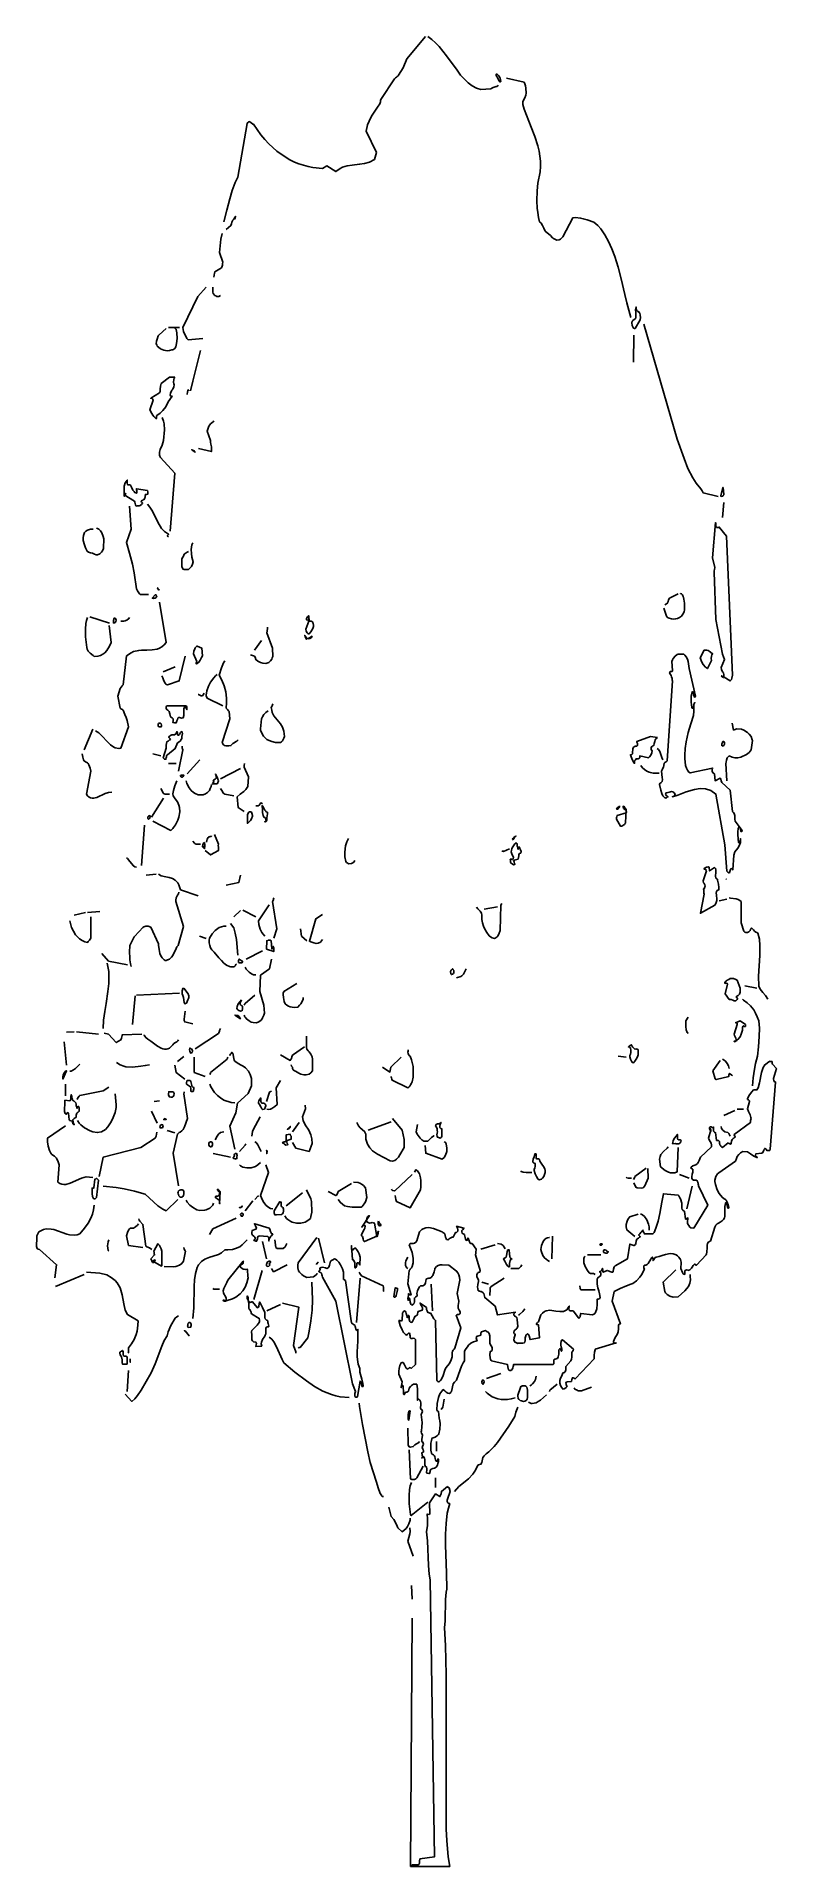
# Model space of a CAD drawing. Header units: metres. Extents: x -2.8 to 2.4, y -0.1 to 12.7.
import ezdxf

# ---------------------------------------------------------------- set-up
doc = ezdxf.new("R2010")
doc.units = ezdxf.units.M

msp = doc.modelspace()

# ---------------------------------------------------------------- linework, layer by layer
msp.add_line((-0.166, -0.066), (0.107, -0.066))
at = {"flags": 128}
for points in [[(-0.062, 12.698), (-0.193, 12.542), (-0.217, 12.48), (-0.25, 12.429), (-0.253, 12.424), (-0.26, 12.419), (-0.265, 12.415), (-0.271, 12.411), (-0.278, 12.404), (-0.373, 12.259), (-0.375, 12.252), (-0.377, 12.243), (-0.38, 12.23), (-0.396, 12.205), (-0.411, 12.186), (-0.439, 12.144), (-0.456, 12.109), (-0.466, 12.083), (-0.475, 12.038), (-0.404, 11.89), (-0.418, 11.841), (-0.452, 11.823), (-0.487, 11.814), (-0.522, 11.808), (-0.574, 11.802), (-0.609, 11.797), (-0.642, 11.787), (-0.658, 11.778), (-0.688, 11.756), (-0.751, 11.796), (-0.781, 11.778), (-0.848, 11.784), (-0.881, 11.791), (-0.946, 11.81), (-0.977, 11.823), (-1.008, 11.839), (-1.069, 11.877), (-1.098, 11.899), (-1.155, 11.951), (-1.183, 11.981), (-1.21, 12.013), (-1.261, 12.087), (-1.266, 12.088), (-1.28, 12.098), (-1.285, 12.101), (-1.288, 12.103), (-1.291, 12.105), (-1.294, 12.104), (-1.297, 12.103), (-1.299, 12.101), (-1.301, 12.1), (-1.306, 12.092), (-1.371, 11.717), (-1.389, 11.68), (-1.411, 11.624), (-1.428, 11.566), (-1.448, 11.487), (-1.469, 11.407)], [(-0.046, 12.698), (-0.019, 12.679), (0.008, 12.655), (0.034, 12.628), (0.084, 12.564), (0.158, 12.463), (0.183, 12.43), (0.209, 12.402), (0.236, 12.376), (0.264, 12.355), (0.293, 12.338), (0.325, 12.329), (0.394, 12.333), (0.401, 12.338), (0.41, 12.342), (0.431, 12.35), (0.437, 12.351), (0.442, 12.355), (0.445, 12.359)], [(0.44, 12.434), (0.437, 12.436), (0.434, 12.437), (0.431, 12.437), (0.431, 12.429), (0.431, 12.426), (0.442, 12.407), (0.452, 12.387), (0.456, 12.382), (0.461, 12.382), (0.464, 12.386), (0.458, 12.407), (0.454, 12.417), (0.446, 12.426), (0.442, 12.432), (0.44, 12.434)], [(0.503, 12.407), (0.626, 12.381), (0.632, 12.368), (0.635, 12.354), (0.638, 12.339), (0.641, 12.304), (0.638, 12.289), (0.63, 12.272), (0.622, 12.255), (0.618, 12.244), (0.616, 12.225), (0.626, 12.192), (0.676, 12.066), (0.7, 12.001), (0.721, 11.935), (0.73, 11.9), (0.736, 11.865), (0.74, 11.83), (0.74, 11.792), (0.737, 11.754), (0.721, 11.675), (0.716, 11.622), (0.715, 11.553), (0.718, 11.502), (0.721, 11.47), (0.727, 11.437), (0.734, 11.407), (0.745, 11.396), (0.755, 11.38), (0.764, 11.362), (0.773, 11.341), (0.809, 11.31), (0.824, 11.295), (0.831, 11.289), (0.854, 11.279), (0.871, 11.28), (0.879, 11.284), (0.896, 11.301), (0.966, 11.435), (0.984, 11.436), (1.02, 11.432), (1.038, 11.428), (1.065, 11.419), (1.112, 11.403), (1.139, 11.381), (1.161, 11.358), (1.19, 11.315), (1.215, 11.268), (1.238, 11.217), (1.259, 11.165), (1.283, 11.089), (1.304, 11.008), (1.329, 10.898), (1.342, 10.842), (1.371, 10.738)], [(-1.388, 11.437), (-1.391, 11.429), (-1.392, 11.425), (-1.387, 11.442), (-1.387, 11.444), (-1.39, 11.44), (-1.398, 11.425), (-1.402, 11.422), (-1.406, 11.418), (-1.412, 11.403), (-1.416, 11.393), (-1.421, 11.38), (-1.453, 11.353)], [(-1.481, 11.325), (-1.489, 11.286), (-1.5, 11.193), (-1.477, 11.125), (-1.478, 11.115), (-1.479, 11.104), (-1.483, 11.089), (-1.484, 11.086), (-1.531, 11.058), (-1.534, 11.048), (-1.537, 11.034), (-1.538, 11.019)], [(-1.592, 10.951), (-1.651, 10.885), (-1.756, 10.67), (-1.75, 10.642), (-1.739, 10.616), (-1.732, 10.604), (-1.726, 10.592), (-1.717, 10.583), (-1.615, 10.593)], [(-1.546, 10.951), (-1.545, 10.916), (-1.543, 10.905), (-1.531, 10.892), (-1.525, 10.889), (-1.518, 10.885), (-1.503, 10.886), (-1.492, 10.892)], [(1.407, 10.804), (1.407, 10.812), (1.403, 10.795), (1.404, 10.772), (1.406, 10.755), (1.404, 10.735), (1.4, 10.729), (1.385, 10.718), (1.379, 10.713), (1.377, 10.701), (1.38, 10.682), (1.384, 10.673), (1.39, 10.665), (1.395, 10.662), (1.4, 10.662), (1.435, 10.723), (1.437, 10.738), (1.436, 10.755), (1.433, 10.768), (1.43, 10.772), (1.427, 10.777), (1.421, 10.779), (1.418, 10.783), (1.413, 10.786), (1.41, 10.79), (1.409, 10.794), (1.409, 10.795), (1.408, 10.8), (1.407, 10.801), (1.407, 10.803), (1.407, 10.804)], [(-1.87, 10.661), (-1.921, 10.618), (-1.926, 10.61), (-1.935, 10.588), (-1.939, 10.573), (-1.94, 10.554), (-1.937, 10.547), (-1.933, 10.539), (-1.925, 10.531), (-1.911, 10.521), (-1.888, 10.51), (-1.864, 10.506), (-1.847, 10.508), (-1.832, 10.512), (-1.824, 10.514), (-1.81, 10.523), (-1.804, 10.534), (-1.798, 10.557), (-1.795, 10.593), (-1.796, 10.631), (-1.801, 10.656), (-1.804, 10.657), (-1.807, 10.66), (-1.809, 10.662), (-1.81, 10.664)], [(-1.855, 10.67), (-1.778, 10.67)], [(1.391, 10.616), (1.39, 10.428)], [(1.461, 10.691), (1.693, 9.891), (1.742, 9.754), (1.769, 9.686), (1.802, 9.621), (1.826, 9.582), (1.859, 9.544), (1.863, 9.537), (1.867, 9.53), (1.874, 9.516), (1.979, 9.491)], [(-1.631, 10.509), (-1.685, 10.294), (-1.702, 10.228)], [(-1.81, 10.322), (-1.815, 10.315), (-1.818, 10.306), (-1.819, 10.288), (-1.817, 10.276), (-1.815, 10.268), (-1.818, 10.254), (-1.825, 10.239), (-1.831, 10.232), (-1.841, 10.211), (-1.843, 10.197), (-1.841, 10.192), (-1.834, 10.189), (-1.83, 10.19), (-1.858, 10.151), (-1.873, 10.116), (-1.894, 10.089), (-1.912, 10.072), (-1.937, 10.054), (-1.938, 10.047), (-1.939, 10.038), (-1.94, 10.032), (-1.949, 10.038), (-1.958, 10.047), (-1.963, 10.057), (-1.972, 10.07), (-1.984, 10.094), (-1.961, 10.162), (-1.963, 10.167), (-1.966, 10.172), (-1.969, 10.174), (-1.979, 10.175), (-1.918, 10.214), (-1.914, 10.223), (-1.912, 10.239), (-1.911, 10.259), (-1.907, 10.278), (-1.848, 10.322), (-1.81, 10.322)], [(-1.724, 10.201), (-1.723, 10.22), (-1.72, 10.229), (-1.717, 10.235), (-1.711, 10.227)], [(-1.899, 10.04), (-1.889, 10.016), (-1.885, 9.998), (-1.883, 9.956), (-1.889, 9.88), (-1.9, 9.849), (-1.913, 9.817), (-1.917, 9.799), (-1.918, 9.778), (-1.915, 9.771), (-1.911, 9.761), (-1.81, 9.652), (-1.843, 9.249)], [(-1.538, 10.018), (-1.544, 10.011), (-1.561, 9.997), (-1.567, 9.989), (-1.573, 9.98), (-1.581, 9.96), (-1.584, 9.946), (-1.561, 9.88), (-1.561, 9.869), (-1.56, 9.856), (-1.555, 9.837), (-1.554, 9.823), (-1.555, 9.803), (-1.646, 9.825)], [(-1.692, 9.815), (-1.683, 9.812), (-1.678, 9.81), (-1.673, 9.803), (-1.67, 9.799), (-1.693, 9.816), (-1.692, 9.815)], [(-2.143, 9.598), (-2.143, 9.605), (-2.156, 9.586), (-2.164, 9.563), (-2.164, 9.548), (-2.164, 9.492), (-2.153, 9.511), (-2.154, 9.512), (-2.158, 9.508), (-2.164, 9.501), (-2.093, 9.457), (-2.089, 9.451), (-2.088, 9.442), (-2.085, 9.431), (-2.08, 9.423), (-2.072, 9.425), (-2.067, 9.426), (-2.059, 9.426), (-2.053, 9.427), (-2.044, 9.433), (-2.041, 9.438), (-2.036, 9.442), (-2.037, 9.446), (-2.044, 9.453), (-2.047, 9.456), (-2.044, 9.459), (-2.033, 9.465), (-2.029, 9.468), (-2.024, 9.47), (-2.02, 9.481), (-2.018, 9.486), (-2.017, 9.494), (-2.016, 9.504), (-2.009, 9.505), (-2.002, 9.507), (-1.999, 9.508), (-1.998, 9.513), (-1.999, 9.522), (-2.002, 9.531), (-2.079, 9.544), (-2.077, 9.537), (-2.076, 9.529), (-2.075, 9.517), (-2.077, 9.513), (-2.09, 9.518), (-2.095, 9.525), (-2.103, 9.534), (-2.113, 9.555), (-2.119, 9.568), (-2.125, 9.572), (-2.137, 9.572), (-2.14, 9.573), (-2.143, 9.582), (-2.143, 9.589), (-2.143, 9.596), (-2.143, 9.598)], [(2.015, 9.552), (2.011, 9.552), (1.998, 9.495), (2, 9.491), (2.012, 9.492), (2.015, 9.498), (2.018, 9.501), (2.018, 9.504), (2.015, 9.552)], [(2.018, 9.449), (2.01, 9.344)], [(-2.126, 9.422), (-2.116, 9.262), (-2.149, 9.169), (-2.126, 9.095), (-2.107, 9.018), (-2.095, 8.957), (-2.077, 8.846), (-2.072, 8.833), (-2.062, 8.818), (-2.058, 8.812), (-2.05, 8.807), (-1.995, 8.807)], [(-2.002, 9.436), (-1.984, 9.416), (-1.967, 9.388), (-1.93, 9.312), (-1.904, 9.267), (-1.883, 9.245), (-1.855, 9.228), (-1.855, 9.226), (-1.861, 9.217), (-1.861, 9.213), (-1.855, 9.209)], [(-2.358, 9.27), (-2.349, 9.266), (-2.341, 9.261), (-2.329, 9.251), (-2.32, 9.236), (-2.31, 9.21), (-2.306, 9.195), (-2.307, 9.17), (-2.308, 9.154), (-2.309, 9.14), (-2.309, 9.128), (-2.316, 9.111), (-2.323, 9.101), (-2.335, 9.091), (-2.349, 9.084), (-2.359, 9.083), (-2.372, 9.088), (-2.384, 9.095), (-2.399, 9.098), (-2.407, 9.1), (-2.413, 9.101), (-2.422, 9.108), (-2.434, 9.132), (-2.441, 9.153), (-2.449, 9.184), (-2.449, 9.201), (-2.447, 9.218), (-2.44, 9.24), (-2.431, 9.249), (-2.419, 9.256), (-2.407, 9.26), (-2.398, 9.261), (-2.38, 9.262)], [(1.964, 9.303), (1.964, 9.304), (1.963, 9.305), (1.962, 9.306), (1.961, 9.308), (1.941, 9.061), (1.956, 8.994), (1.954, 8.98), (1.952, 8.972), (1.951, 8.962), (1.964, 8.633), (2.01, 8.391), (2.024, 8.352), (2, 8.298), (2.002, 8.283), (2.008, 8.272), (2.012, 8.265), (2.016, 8.259), (2.02, 8.247), (2.018, 8.234), (2.008, 8.234), (2.004, 8.237), (2.003, 8.239), (2.005, 8.234), (2.013, 8.229), (2.016, 8.227), (2.021, 8.229), (2.064, 8.204), (2.068, 8.209), (2.072, 8.213), (2.075, 8.222), (2.08, 8.243), (2.038, 9.213), (1.987, 9.277), (1.982, 9.274), (1.978, 9.273), (1.969, 9.273), (1.967, 9.274), (1.964, 9.283), (1.964, 9.3), (1.964, 9.303)], [(-1.685, 9.167), (-1.691, 9.153), (-1.696, 9.121), (-1.695, 9.093), (-1.691, 9.066), (-1.682, 9.035), (-1.688, 9.018), (-1.695, 9.002), (-1.705, 8.989), (-1.716, 8.98), (-1.746, 8.98), (-1.753, 8.983), (-1.757, 8.989), (-1.762, 9.002), (-1.763, 9.024), (-1.762, 9.053), (-1.759, 9.059), (-1.751, 9.074), (-1.745, 9.087), (-1.738, 9.093), (-1.725, 9.101), (-1.716, 9.106)], [(-1.93, 8.846), (-1.931, 8.853), (-1.924, 8.838), (-1.919, 8.84), (-1.922, 8.842), (-1.925, 8.844), (-1.927, 8.845), (-1.93, 8.845), (-1.93, 8.846)], [(1.716, 8.815), (1.717, 8.814), (1.724, 8.81), (1.73, 8.805), (1.733, 8.798), (1.736, 8.794), (1.739, 8.773), (1.744, 8.747), (1.745, 8.72), (1.745, 8.699), (1.742, 8.685), (1.733, 8.669), (1.723, 8.656), (1.71, 8.646), (1.696, 8.64), (1.682, 8.636), (1.666, 8.634), (1.653, 8.636), (1.638, 8.641), (1.631, 8.643), (1.624, 8.649), (1.618, 8.655), (1.601, 8.71)], [(1.7, 8.81), (1.64, 8.78), (1.634, 8.77), (1.63, 8.758), (1.624, 8.744), (1.621, 8.742), (1.618, 8.741), (1.615, 8.74), (1.612, 8.737), (1.608, 8.734)], [(-1.918, 8.753), (-1.871, 8.472), (-1.886, 8.455), (-1.901, 8.442), (-1.918, 8.433), (-1.934, 8.426), (-1.969, 8.42), (-2.006, 8.419), (-2.044, 8.417), (-2.062, 8.416), (-2.099, 8.408), (-2.116, 8.4), (-2.149, 8.378), (-2.171, 8.177), (-2.177, 8.169), (-2.185, 8.161), (-2.192, 8.151), (-2.208, 8.097), (-2.192, 8.013), (-2.187, 8.009), (-2.183, 8.006), (-2.176, 8.003), (-2.171, 7.999), (-2.159, 7.969), (-2.151, 7.949), (-2.143, 7.927), (-2.133, 7.883), (-2.187, 7.735), (-2.201, 7.732), (-2.226, 7.736), (-2.237, 7.741), (-2.259, 7.757), (-2.29, 7.788), (-2.31, 7.811), (-2.342, 7.841), (-2.365, 7.856)], [(-1.94, 8.803), (-1.942, 8.803), (-1.943, 8.805), (-1.945, 8.806), (-1.968, 8.78), (-1.96, 8.779), (-1.955, 8.78), (-1.948, 8.781), (-1.941, 8.786), (-1.937, 8.796), (-1.938, 8.797), (-1.939, 8.798), (-1.94, 8.799), (-1.94, 8.801), (-1.94, 8.802), (-1.94, 8.803)], [(-2.419, 8.646), (-2.427, 8.625), (-2.432, 8.603), (-2.435, 8.565), (-2.434, 8.512), (-2.425, 8.437), (-2.422, 8.424), (-2.416, 8.412), (-2.402, 8.396), (-2.381, 8.38), (-2.373, 8.374), (-2.347, 8.376), (-2.33, 8.381), (-2.314, 8.389), (-2.299, 8.399), (-2.284, 8.415), (-2.266, 8.445), (-2.255, 8.472), (-2.268, 8.589)], [(-2.404, 8.65), (-2.266, 8.607)], [(-2.226, 8.641), (-2.234, 8.641), (-2.238, 8.624), (-2.239, 8.614), (-2.238, 8.607), (-2.231, 8.608), (-2.227, 8.611), (-2.223, 8.617), (-2.221, 8.627), (-2.222, 8.634), (-2.225, 8.638), (-2.226, 8.64), (-2.226, 8.641)], [(-2.126, 8.646), (-2.131, 8.638), (-2.145, 8.628), (-2.153, 8.625), (-2.157, 8.623), (-2.166, 8.621), (-2.174, 8.62), (-2.187, 8.62)], [(-1.165, 8.578), (-1.165, 8.572), (-1.166, 8.55), (-1.168, 8.539), (-1.129, 8.432), (-1.127, 8.374), (-1.129, 8.369), (-1.131, 8.364), (-1.135, 8.355), (-1.143, 8.343), (-1.155, 8.333), (-1.175, 8.326), (-1.197, 8.328), (-1.212, 8.331), (-1.232, 8.342), (-1.245, 8.352), (-1.247, 8.359), (-1.249, 8.365), (-1.255, 8.377), (-1.283, 8.386)], [(-0.876, 8.655), (-0.877, 8.656), (-0.877, 8.658), (-0.886, 8.65), (-0.892, 8.638), (-0.893, 8.634), (-0.892, 8.629), (-0.88, 8.628), (-0.877, 8.62), (-0.898, 8.565), (-0.894, 8.55), (-0.888, 8.539), (-0.883, 8.534), (-0.879, 8.532), (-0.873, 8.532), (-0.862, 8.546), (-0.849, 8.569), (-0.844, 8.582), (-0.843, 8.593), (-0.846, 8.603), (-0.847, 8.608), (-0.849, 8.612), (-0.851, 8.615), (-0.854, 8.619), (-0.857, 8.62), (-0.869, 8.62), (-0.872, 8.623), (-0.874, 8.632), (-0.876, 8.64), (-0.876, 8.653), (-0.876, 8.655)], [(-1.654, 8.446), (-1.658, 8.446), (-1.668, 8.434), (-1.672, 8.428), (-1.679, 8.411), (-1.681, 8.393), (-1.658, 8.338), (-1.661, 8.328), (-1.662, 8.325), (-1.66, 8.322), (-1.655, 8.324), (-1.643, 8.334), (-1.633, 8.348), (-1.624, 8.367), (-1.618, 8.378), (-1.623, 8.432), (-1.654, 8.446)], [(-1.206, 8.485), (-1.255, 8.419)], [(-0.897, 8.512), (-0.904, 8.521), (-0.901, 8.511), (-0.895, 8.497), (-0.891, 8.494), (-0.889, 8.498), (-0.881, 8.499), (-0.876, 8.5), (-0.868, 8.5), (-0.862, 8.502), (-0.857, 8.506), (-0.853, 8.515), (-0.882, 8.498), (-0.887, 8.502), (-0.89, 8.504), (-0.893, 8.507), (-0.895, 8.508), (-0.897, 8.511), (-0.897, 8.512)], [(-1.739, 8.377), (-1.78, 8.204), (-1.863, 8.177), (-1.87, 8.179), (-1.878, 8.188), (-1.887, 8.205), (-1.894, 8.226), (-1.901, 8.24)], [(-1.809, 8.302), (-1.893, 8.268)], [(-1.461, 8.343), (-1.471, 8.329), (-1.486, 8.294), (-1.501, 8.244), (-1.482, 8.208), (-1.466, 8.169), (-1.456, 8.127), (-1.45, 8.083), (-1.45, 8.051), (-1.452, 8.014), (-1.447, 8.008), (-1.443, 8.003), (-1.437, 7.996), (-1.432, 7.99), (-1.427, 7.938), (-1.48, 7.775), (-1.477, 7.765), (-1.471, 7.757), (-1.465, 7.753), (-1.453, 7.75), (-1.435, 7.75), (-1.42, 7.753), (-1.406, 7.766), (-1.396, 7.772), (-1.387, 7.778), (-1.378, 7.784), (-1.369, 7.793)], [(1.7, 8.391), (1.693, 8.387), (1.679, 8.377), (1.666, 8.359), (1.662, 8.35), (1.657, 8.338), (1.662, 8.277), (1.658, 8.27), (1.655, 8.269), (1.645, 8.269), (1.642, 8.264), (1.641, 8.261), (1.648, 8.248), (1.651, 8.242), (1.655, 8.233), (1.658, 8.221), (1.659, 8.208), (1.66, 8.204), (1.624, 7.646), (1.617, 7.64), (1.613, 7.637), (1.608, 7.635), (1.606, 7.633), (1.603, 7.629), (1.601, 7.614), (1.597, 7.603), (1.593, 7.594), (1.588, 7.583), (1.585, 7.574), (1.59, 7.529), (1.591, 7.515), (1.589, 7.503), (1.583, 7.494), (1.579, 7.493), (1.576, 7.49), (1.573, 7.489), (1.57, 7.481), (1.579, 7.441), (1.586, 7.419), (1.594, 7.401), (1.602, 7.393), (1.607, 7.389), (1.611, 7.388), (1.613, 7.386), (1.618, 7.388), (1.62, 7.389), (1.624, 7.393), (1.626, 7.394), (1.63, 7.394), (1.63, 7.395), (1.624, 7.399), (1.619, 7.402), (1.614, 7.408), (1.613, 7.414), (1.616, 7.423), (1.629, 7.425), (1.638, 7.427), (1.646, 7.429), (1.655, 7.431), (1.663, 7.429), (1.67, 7.425), (1.68, 7.414), (1.676, 7.403), (1.673, 7.399), (1.667, 7.398), (1.664, 7.397), (1.66, 7.395), (1.697, 7.407), (1.756, 7.429), (1.815, 7.447), (1.853, 7.453), (1.892, 7.45), (1.928, 7.438), (1.964, 7.414), (2.025, 7.061), (2.041, 6.877), (2.047, 6.87), (2.054, 6.864), (2.061, 6.868), (2.062, 6.874), (2.064, 6.882), (2.065, 6.887), (2.066, 6.891), (2.072, 6.894), (2.076, 6.891), (2.081, 6.885), (2.089, 6.989), (2.095, 7.011), (2.116, 7.037), (2.129, 7.057), (2.135, 7.077), (2.135, 7.104), (2.132, 7.086), (2.128, 7.074), (2.124, 7.073), (2.121, 7.077), (2.117, 7.13), (2.116, 7.152), (2.119, 7.172), (2.123, 7.184), (2.126, 7.189), (2.132, 7.182), (2.135, 7.167), (2.138, 7.152), (2.144, 7.154), (2.146, 7.159), (2.097, 7.225), (2.095, 7.238), (2.095, 7.265), (2.09, 7.278), (2.086, 7.285), (2.081, 7.29), (2.079, 7.293), (2.063, 7.441), (2.004, 7.494), (2.001, 7.506), (1.998, 7.519), (1.994, 7.525), (1.958, 7.507), (1.953, 7.555), (1.946, 7.561), (1.942, 7.563), (1.937, 7.575), (1.937, 7.588), (1.94, 7.596), (1.785, 7.562), (1.775, 7.568), (1.766, 7.58), (1.758, 7.594), (1.752, 7.614), (1.747, 7.662), (1.746, 7.685), (1.749, 7.732), (1.756, 7.778), (1.771, 7.843), (1.789, 7.904), (1.808, 7.962), (1.81, 7.993), (1.809, 8.023), (1.81, 8.039), (1.814, 8.048), (1.817, 8.052), (1.812, 8.045), (1.808, 8.027), (1.804, 8.016), (1.8, 8.014), (1.798, 8.014), (1.796, 8.017), (1.791, 8.055), (1.792, 8.097), (1.798, 8.122), (1.801, 8.129), (1.808, 8.117), (1.81, 8.104), (1.814, 8.091), (1.82, 8.092), (1.822, 8.097), (1.777, 8.289), (1.77, 8.338), (1.765, 8.356), (1.757, 8.372), (1.748, 8.383), (1.741, 8.39), (1.738, 8.391), (1.7, 8.391)], [(1.886, 8.419), (1.882, 8.419), (1.853, 8.365), (1.865, 8.335), (1.876, 8.317), (1.89, 8.3), (1.905, 8.29), (1.933, 8.346), (1.931, 8.359), (1.932, 8.377), (1.935, 8.386), (1.94, 8.393), (1.926, 8.404), (1.916, 8.411), (1.91, 8.415), (1.9, 8.417), (1.893, 8.419), (1.889, 8.419), (1.886, 8.419)], [(-1.516, 8.248), (-1.527, 8.238), (-1.538, 8.226), (-1.561, 8.195), (-1.576, 8.166), (-1.588, 8.134), (-1.592, 8.105), (-1.591, 8.097), (-1.588, 8.09), (-1.584, 8.083), (-1.477, 8.029)], [(-1.647, 8.109), (-1.645, 8.108), (-1.637, 8.104), (-1.632, 8.101), (-1.627, 8.099), (-1.618, 8.1), (-1.613, 8.107), (-1.606, 8.117)], [(-1.128, 8.043), (-1.13, 8.036), (-1.132, 8.03), (-1.134, 8.025), (-1.138, 8.017), (-1.135, 8), (-1.131, 7.984), (-1.12, 7.961), (-1.097, 7.931), (-1.074, 7.904), (-1.06, 7.88), (-1.051, 7.852), (-1.046, 7.815), (-1.051, 7.804), (-1.055, 7.795), (-1.06, 7.785), (-1.067, 7.779), (-1.074, 7.775), (-1.109, 7.775), (-1.135, 7.78), (-1.153, 7.787), (-1.169, 7.796), (-1.185, 7.81), (-1.192, 7.819), (-1.207, 7.844), (-1.212, 7.86), (-1.213, 7.869), (-1.207, 7.938), (-1.199, 7.954), (-1.189, 7.97), (-1.175, 7.983), (-1.159, 7.995)], [(-1.864, 8.029), (-1.868, 8.027), (-1.87, 8.022), (-1.87, 8.012), (-1.866, 8.004), (-1.859, 7.999), (-1.854, 7.995), (-1.85, 7.99), (-1.846, 7.973), (-1.844, 7.962), (-1.842, 7.953), (-1.829, 7.947), (-1.823, 7.938), (-1.822, 7.926), (-1.825, 7.914), (-1.811, 7.91), (-1.801, 7.912), (-1.797, 7.926), (-1.793, 7.935), (-1.789, 7.944), (-1.783, 7.948), (-1.779, 7.949), (-1.771, 7.947), (-1.765, 7.943), (-1.753, 7.945), (-1.748, 7.962), (-1.747, 7.988), (-1.748, 7.997), (-1.747, 8.008), (-1.745, 8.016), (-1.74, 8.022), (-1.736, 8.016), (-1.732, 8.013), (-1.726, 8.004), (-1.726, 8.018), (-1.727, 8.023), (-1.729, 8.027), (-1.732, 8.029), (-1.864, 8.029)], [(-2.383, 7.867), (-2.443, 7.722)], [(-1.918, 7.909), (-1.921, 7.908), (-1.924, 7.906), (-1.927, 7.899), (-1.926, 7.887), (-1.921, 7.883), (-1.906, 7.884), (-1.904, 7.888), (-1.903, 7.895), (-1.906, 7.904), (-1.909, 7.906), (-1.911, 7.908), (-1.918, 7.908), (-1.918, 7.909)], [(-1.793, 7.843), (-1.794, 7.844), (-1.795, 7.848), (-1.795, 7.85), (-1.802, 7.839), (-1.804, 7.835), (-1.812, 7.828), (-1.823, 7.827), (-1.832, 7.827), (-1.837, 7.826), (-1.842, 7.823), (-1.847, 7.817), (-1.853, 7.811), (-1.852, 7.808), (-1.844, 7.8), (-1.842, 7.796), (-1.845, 7.793), (-1.847, 7.793), (-1.853, 7.787), (-1.858, 7.784), (-1.862, 7.782), (-1.866, 7.779), (-1.869, 7.77), (-1.87, 7.753), (-1.87, 7.735), (-1.891, 7.668), (-1.888, 7.663), (-1.885, 7.659), (-1.883, 7.657), (-1.873, 7.657), (-1.87, 7.667), (-1.869, 7.674), (-1.868, 7.68), (-1.867, 7.685), (-1.863, 7.689), (-1.808, 7.731), (-1.793, 7.771), (-1.78, 7.779), (-1.774, 7.784), (-1.766, 7.796), (-1.762, 7.802), (-1.762, 7.815), (-1.758, 7.836), (-1.76, 7.847), (-1.762, 7.85), (-1.77, 7.843), (-1.778, 7.83), (-1.785, 7.824), (-1.789, 7.826), (-1.791, 7.828), (-1.792, 7.835), (-1.793, 7.84), (-1.793, 7.841), (-1.793, 7.843)], [(1.556, 7.808), (1.548, 7.802), (1.541, 7.792), (1.537, 7.782), (1.534, 7.767), (1.53, 7.753), (1.527, 7.752), (1.524, 7.75), (1.521, 7.749), (1.518, 7.746), (1.514, 7.744), (1.512, 7.737), (1.513, 7.726), (1.517, 7.719), (1.52, 7.717), (1.517, 7.702), (1.509, 7.685), (1.5, 7.674), (1.493, 7.668), (1.433, 7.68), (1.432, 7.668), (1.427, 7.662), (1.421, 7.661), (1.407, 7.659), (1.402, 7.653), (1.399, 7.649), (1.396, 7.64), (1.397, 7.628), (1.394, 7.629), (1.39, 7.636), (1.386, 7.642), (1.378, 7.662), (1.373, 7.675), (1.367, 7.688), (1.375, 7.689), (1.381, 7.694), (1.383, 7.702), (1.384, 7.73), (1.389, 7.741), (1.393, 7.745), (1.398, 7.746), (1.403, 7.748), (1.409, 7.749), (1.411, 7.749), (1.417, 7.754), (1.416, 7.766), (1.413, 7.776), (1.412, 7.78), (1.507, 7.815), (1.556, 7.808)], [(2.077, 7.909), (2.087, 7.86), (2.102, 7.866), (2.11, 7.869), (2.143, 7.866), (2.159, 7.86), (2.183, 7.844), (2.196, 7.831), (2.209, 7.815), (2.216, 7.793), (2.218, 7.788), (2.21, 7.722), (2.195, 7.705), (2.177, 7.691), (2.138, 7.671), (2.117, 7.667), (2.096, 7.666), (2.076, 7.671), (2.057, 7.68), (2.049, 7.675), (2.042, 7.666), (2.038, 7.65), (2.035, 7.637), (2.033, 7.628), (2.041, 7.507)], [(-2.456, 7.694), (-2.455, 7.684), (-2.452, 7.671), (-2.447, 7.653), (-2.443, 7.646), (-2.433, 7.639), (-2.42, 7.632), (-2.416, 7.628), (-2.41, 7.618), (-2.405, 7.607), (-2.401, 7.594), (-2.397, 7.574), (-2.428, 7.414), (-2.419, 7.401), (-2.408, 7.393), (-2.398, 7.388), (-2.387, 7.385), (-2.377, 7.385), (-2.354, 7.39), (-2.297, 7.418), (-2.273, 7.424), (-2.25, 7.427)], [(-1.963, 7.694), (-1.909, 7.68)], [(-1.76, 7.749), (-1.76, 7.741), (-1.759, 7.735), (-1.757, 7.73), (-1.756, 7.723), (-1.785, 7.575)], [(1.553, 7.733), (1.564, 7.724), (1.572, 7.711), (1.586, 7.67), (1.594, 7.654)], [(2.024, 7.774), (2.018, 7.782), (2.013, 7.78), (2.009, 7.774), (2.006, 7.765), (2.005, 7.753), (2.009, 7.749), (2.014, 7.75), (2.018, 7.753), (2.024, 7.762), (2.024, 7.772), (2.024, 7.774)], [(-1.855, 7.628), (-1.801, 7.628)], [(-1.762, 7.546), (-1.765, 7.545), (-1.768, 7.544), (-1.772, 7.544), (-1.768, 7.536), (-1.763, 7.533), (-1.757, 7.533), (-1.752, 7.537), (-1.747, 7.546), (-1.762, 7.546), (-1.762, 7.546)], [(-1.637, 7.654), (-1.724, 7.555)], [(-1.522, 7.546), (-1.528, 7.554), (-1.525, 7.548), (-1.52, 7.532), (-1.522, 7.525), (-1.529, 7.519), (-1.533, 7.516), (-1.537, 7.514), (-1.54, 7.512), (-1.543, 7.509), (-1.538, 7.503), (-1.537, 7.499), (-1.543, 7.494), (-1.548, 7.488), (-1.546, 7.485), (-1.516, 7.485), (-1.513, 7.488), (-1.51, 7.496), (-1.508, 7.499), (-1.507, 7.507), (-1.514, 7.525), (-1.517, 7.536), (-1.522, 7.544), (-1.522, 7.546)], [(-1.353, 7.592), (-1.491, 7.52)], [(-1.324, 7.628), (-1.325, 7.624), (-1.327, 7.616), (-1.327, 7.602), (-1.296, 7.535), (-1.301, 7.468), (-1.315, 7.446), (-1.329, 7.433), (-1.354, 7.414), (-1.375, 7.395), (-1.368, 7.32), (-1.328, 7.293)], [(1.44, 7.613), (1.452, 7.597), (1.466, 7.585), (1.482, 7.575), (1.499, 7.568), (1.507, 7.564), (1.526, 7.561), (1.543, 7.559), (1.569, 7.561)], [(-1.796, 7.506), (-1.81, 7.472), (-1.82, 7.438), (-1.824, 7.416), (-1.823, 7.401), (-1.808, 7.382), (-1.792, 7.359), (-1.783, 7.337), (-1.778, 7.32), (-1.775, 7.291), (-1.783, 7.252), (-1.789, 7.232), (-1.806, 7.199), (-1.82, 7.181), (-1.825, 7.174), (-1.839, 7.161), (-1.963, 7.225)], [(-1.909, 7.453), (-1.895, 7.427), (-1.891, 7.421), (-1.885, 7.416), (-1.879, 7.414), (-1.849, 7.414)], [(-1.731, 7.506), (-1.726, 7.488), (-1.711, 7.458), (-1.696, 7.44), (-1.68, 7.425), (-1.668, 7.418), (-1.649, 7.41), (-1.614, 7.41), (-1.597, 7.416), (-1.582, 7.425), (-1.57, 7.44), (-1.567, 7.447), (-1.565, 7.454), (-1.562, 7.458), (-1.558, 7.468), (-1.556, 7.48)], [(-1.492, 7.453), (-1.479, 7.431), (-1.474, 7.421), (-1.47, 7.418), (-1.462, 7.414), (-1.399, 7.401)], [(-1.889, 7.385), (-1.973, 7.252)], [(-1.283, 7.291), (-1.289, 7.291), (-1.294, 7.288), (-1.299, 7.281), (-1.303, 7.269), (-1.304, 7.224), (-1.304, 7.21), (-1.282, 7.23), (-1.275, 7.241), (-1.269, 7.259), (-1.268, 7.265), (-1.273, 7.282), (-1.276, 7.288), (-1.279, 7.29), (-1.282, 7.29), (-1.283, 7.291)], [(-1.245, 7.333), (-1.229, 7.333), (-1.222, 7.336), (-1.216, 7.346), (-1.214, 7.35), (-1.209, 7.353), (-1.198, 7.345)], [(-1.198, 7.333), (-1.202, 7.333), (-1.199, 7.306), (-1.198, 7.285), (-1.195, 7.265), (-1.193, 7.259), (-1.189, 7.254), (-1.184, 7.25), (-1.18, 7.249), (-1.178, 7.247), (-1.174, 7.233), (-1.176, 7.225), (-1.179, 7.221), (-1.183, 7.221), (-1.174, 7.223), (-1.171, 7.228), (-1.169, 7.233), (-1.168, 7.239), (-1.169, 7.249), (-1.165, 7.276), (-1.164, 7.286), (-1.166, 7.289), (-1.173, 7.29), (-1.177, 7.295), (-1.182, 7.301), (-1.19, 7.316), (-1.196, 7.329), (-1.198, 7.333)], [(1.322, 7.328), (1.316, 7.329), (1.316, 7.324), (1.32, 7.314), (1.325, 7.308), (1.335, 7.302), (1.338, 7.297), (1.339, 7.291), (1.337, 7.284), (1.276, 7.265), (1.272, 7.256), (1.271, 7.251), (1.271, 7.239), (1.299, 7.19), (1.307, 7.191), (1.314, 7.194), (1.321, 7.199), (1.325, 7.203), (1.329, 7.207), (1.333, 7.211), (1.334, 7.213), (1.337, 7.307), (1.329, 7.319), (1.324, 7.327), (1.323, 7.327), (1.322, 7.328)], [(1.296, 7.328), (1.288, 7.328), (1.279, 7.321), (1.273, 7.315), (1.271, 7.311), (1.276, 7.308), (1.28, 7.31), (1.284, 7.315), (1.288, 7.321), (1.292, 7.327), (1.294, 7.327), (1.296, 7.328)], [(-2.023, 7.198), (-2.043, 6.917)], [(-1.986, 7.264), (-1.99, 7.263), (-1.995, 7.26), (-1.999, 7.255), (-2, 7.25), (-1.999, 7.243), (-1.993, 7.239), (-1.989, 7.242), (-1.985, 7.246), (-1.982, 7.258), (-1.982, 7.262), (-1.984, 7.263), (-1.986, 7.263), (-1.986, 7.264)], [(-1.685, 7.086), (-1.673, 7.072), (-1.669, 7.068), (-1.663, 7.065), (-1.631, 7.065)], [(-1.603, 7.073), (-1.603, 7.074), (-1.604, 7.076), (-1.61, 7.072), (-1.616, 7.06), (-1.617, 7.05), (-1.616, 7.044), (-1.61, 7.05), (-1.605, 7.033), (-1.603, 7.034), (-1.602, 7.05), (-1.601, 7.057), (-1.601, 7.067), (-1.603, 7.07), (-1.603, 7.073)], [(-1.533, 7.132), (-1.507, 7.065), (-1.508, 7.055), (-1.506, 7.044), (-1.505, 7.031), (-1.507, 7.02), (-1.561, 6.99), (-1.599, 7.02)], [(-1.554, 7.122), (-1.555, 7.121), (-1.558, 7.119), (-1.565, 7.119), (-1.567, 7.117), (-1.574, 7.116), (-1.578, 7.112), (-1.584, 7.099), (-1.588, 7.09), (-1.589, 7.078)], [(-0.6, 7.104), (-0.61, 7.081), (-0.619, 7.052), (-0.625, 7.009), (-0.625, 6.976), (-0.618, 6.944), (-0.613, 6.937), (-0.596, 6.927), (-0.579, 6.929), (-0.573, 6.933), (-0.562, 6.94), (-0.556, 6.95)], [(0.471, 7.018), (0.473, 7.017), (0.481, 7.015), (0.483, 7.013), (0.525, 7.033)], [(0.577, 7.064), (0.574, 7.069), (0.573, 7.07), (0.571, 7.073), (0.569, 7.074), (0.56, 7.067), (0.547, 7.047), (0.541, 7.034), (0.537, 7.02), (0.536, 7.011), (0.54, 6.998), (0.548, 6.982), (0.551, 6.973), (0.549, 6.961), (0.545, 6.957), (0.539, 6.959), (0.535, 6.961), (0.53, 6.961), (0.528, 6.959), (0.531, 6.95), (0.532, 6.94), (0.533, 6.934), (0.544, 6.925), (0.551, 6.92), (0.561, 6.922), (0.562, 6.926), (0.559, 6.93), (0.556, 6.939), (0.555, 6.946), (0.557, 6.952), (0.584, 6.961), (0.588, 6.983), (0.59, 6.992), (0.593, 6.999), (0.597, 7.002), (0.602, 7.002), (0.605, 7.013), (0.6, 7.025), (0.595, 7.035), (0.592, 7.046), (0.59, 7.044), (0.587, 7.038), (0.584, 7.029), (0.582, 7.03), (0.581, 7.038), (0.579, 7.046), (0.578, 7.052), (0.577, 7.06), (0.577, 7.061), (0.577, 7.064)], [(0.564, 7.119), (0.569, 7.121), (0.563, 7.119), (0.554, 7.112), (0.546, 7.104), (0.545, 7.099), (0.546, 7.096), (0.556, 7.106), (0.558, 7.111), (0.562, 7.117), (0.564, 7.119)], [(-2.149, 6.97), (-2.14, 6.964), (-2.124, 6.944), (-2.1, 6.913), (-2.09, 6.907), (-2.079, 6.904)], [(1.917, 6.904), (1.913, 6.907), (1.903, 6.905), (1.897, 6.904), (1.889, 6.899), (1.88, 6.892), (1.881, 6.891), (1.893, 6.888), (1.896, 6.882), (1.897, 6.878), (1.874, 6.81), (1.878, 6.796), (1.882, 6.791), (1.887, 6.782), (1.889, 6.771), (1.886, 6.766), (1.885, 6.76), (1.883, 6.755), (1.88, 6.753), (1.877, 6.753), (1.879, 6.742), (1.88, 6.735), (1.88, 6.722), (1.881, 6.717), (1.856, 6.583), (1.957, 6.64), (1.964, 6.652), (1.97, 6.671), (1.971, 6.69), (1.969, 6.7), (1.967, 6.712), (1.966, 6.722), (1.967, 6.734), (1.973, 6.742), (1.977, 6.744), (1.981, 6.745), (1.983, 6.748), (1.984, 6.762), (1.981, 6.786), (1.976, 6.814), (1.976, 6.82), (1.973, 6.821), (1.97, 6.822), (1.967, 6.825), (1.965, 6.826), (1.964, 6.827), (1.961, 6.844), (1.963, 6.866), (1.964, 6.886), (1.961, 6.896), (1.955, 6.901), (1.92, 6.878), (1.918, 6.886), (1.917, 6.894), (1.917, 6.901), (1.917, 6.904)], [(-1.94, 6.855), (-2.01, 6.849)], [(-1.925, 6.855), (-1.905, 6.844), (-1.873, 6.836), (-1.85, 6.833), (-1.828, 6.825), (-1.808, 6.813), (-1.79, 6.794), (-1.783, 6.781), (-1.771, 6.747), (-1.647, 6.704)], [(-1.353, 6.849), (-1.365, 6.797), (-1.453, 6.779)], [(2.033, 6.823), (2.036, 6.821), (2.033, 6.822), (2.033, 6.823)], [(-1.783, 6.73), (-1.786, 6.719), (-1.792, 6.71), (-1.801, 6.69), (-1.804, 6.674), (-1.804, 6.664), (-1.75, 6.491), (-1.788, 6.357), (-1.796, 6.348), (-1.802, 6.336), (-1.825, 6.289), (-1.833, 6.276), (-1.849, 6.262), (-1.855, 6.261), (-1.858, 6.259), (-1.864, 6.257), (-1.867, 6.255), (-1.87, 6.254), (-1.879, 6.254), (-1.886, 6.258), (-1.899, 6.271), (-1.908, 6.285), (-1.915, 6.302), (-1.92, 6.331), (-1.922, 6.346), (-1.924, 6.358), (-1.925, 6.37), (-1.979, 6.485), (-1.996, 6.493), (-2.012, 6.493), (-2.026, 6.487), (-2.033, 6.483), (-2.06, 6.456), (-2.095, 6.418), (-2.125, 6.357), (-2.126, 6.311), (-2.125, 6.275), (-2.124, 6.257), (-2.12, 6.229), (-2.116, 6.212)], [(-1.152, 6.641), (-1.228, 6.53), (-1.225, 6.504), (-1.216, 6.472), (-1.203, 6.448), (-1.195, 6.436), (-1.182, 6.423)], [(-1.12, 6.69), (-1.122, 6.684), (-1.123, 6.678), (-1.128, 6.667), (-1.13, 6.664), (-1.1, 6.475), (-1.12, 6.409)], [(0.471, 6.651), (0.464, 6.639), (0.459, 6.463), (0.452, 6.444), (0.445, 6.428), (0.437, 6.418), (0.425, 6.409), (0.419, 6.407), (0.403, 6.411), (0.392, 6.418), (0.382, 6.426), (0.365, 6.448), (0.35, 6.476), (0.343, 6.493), (0.336, 6.517), (0.332, 6.54), (0.332, 6.57), (0.329, 6.584), (0.32, 6.597), (0.302, 6.613), (0.293, 6.625)], [(2.041, 6.68), (1.987, 6.669)], [(2.057, 6.69), (2.066, 6.688), (2.104, 6.684), (2.12, 6.678), (2.131, 6.671), (2.141, 6.664), (2.141, 6.517), (2.158, 6.458), (2.166, 6.452), (2.172, 6.449), (2.185, 6.449), (2.194, 6.454), (2.203, 6.462), (2.204, 6.471), (2.206, 6.472), (2.208, 6.474), (2.211, 6.476), (2.213, 6.48), (2.227, 6.466), (2.234, 6.458), (2.243, 6.452), (2.25, 6.448), (2.257, 6.445), (2.267, 6.401), (2.271, 6.357), (2.27, 6.287), (2.262, 6.145), (2.264, 6.075), (2.272, 6.054), (2.292, 6.029), (2.31, 6.01), (2.327, 5.984)], [(-2.397, 6.557), (-2.397, 6.41), (-2.401, 6.401), (-2.407, 6.394), (-2.412, 6.388), (-2.416, 6.385), (-2.419, 6.379), (-2.438, 6.383), (-2.458, 6.392), (-2.476, 6.405), (-2.503, 6.433), (-2.518, 6.458), (-2.531, 6.484), (-2.543, 6.531)], [(-2.435, 6.587), (-2.512, 6.57)], [(-2.419, 6.587), (-2.335, 6.595)], [(-1.422, 6.511), (-1.399, 6.48), (-1.389, 6.443), (-1.381, 6.4), (-1.371, 6.29)], [(-1.353, 6.601), (-1.399, 6.557)], [(-1.337, 6.605), (-1.245, 6.557)], [(-0.78, 6.574), (-0.826, 6.544), (-0.872, 6.387), (-0.861, 6.383), (-0.842, 6.376), (-0.824, 6.372), (-0.811, 6.374), (-0.795, 6.38), (-0.78, 6.4)], [(0.44, 6.628), (0.348, 6.612)], [(-1.639, 6.423), (-1.593, 6.406)], [(-1.453, 6.493), (-1.47, 6.492), (-1.486, 6.488), (-1.501, 6.483), (-1.53, 6.463), (-1.55, 6.44), (-1.569, 6.409), (-1.571, 6.396), (-1.571, 6.376), (-1.567, 6.358), (-1.561, 6.341), (-1.552, 6.327), (-1.537, 6.311), (-1.503, 6.272), (-1.486, 6.253), (-1.468, 6.235), (-1.45, 6.22), (-1.43, 6.211), (-1.421, 6.209), (-1.398, 6.209), (-1.396, 6.21), (-1.393, 6.214), (-1.39, 6.215), (-1.384, 6.225), (-1.381, 6.231)], [(-1.159, 6.396), (-1.163, 6.392), (-1.165, 6.391), (-1.169, 6.391), (-1.171, 6.333), (-1.121, 6.315), (-1.12, 6.323), (-1.12, 6.329), (-1.12, 6.337), (-1.121, 6.342), (-1.124, 6.352), (-1.126, 6.35), (-1.132, 6.335), (-1.132, 6.333), (-1.134, 6.337), (-1.139, 6.391), (-1.146, 6.394), (-1.15, 6.396), (-1.159, 6.396), (-1.159, 6.396)], [(-0.935, 6.475), (-0.927, 6.423), (-0.889, 6.391)], [(-2.32, 6.302), (-2.273, 6.249), (-2.142, 6.222)], [(-1.36, 6.262), (-1.363, 6.262), (-1.366, 6.253), (-1.367, 6.245), (-1.366, 6.24), (-1.36, 6.236), (-1.343, 6.237), (-1.339, 6.244), (-1.338, 6.248), (-1.348, 6.254), (-1.354, 6.258), (-1.357, 6.259), (-1.359, 6.261), (-1.36, 6.261), (-1.36, 6.262)], [(-1.136, 6.262), (-1.151, 6.196), (-1.213, 6.15), (-1.218, 6.036), (-1.19, 5.941), (-1.186, 5.885), (-1.19, 5.873), (-1.195, 5.863), (-1.198, 5.854), (-1.201, 5.847), (-1.211, 5.834), (-1.229, 5.822), (-1.243, 5.819), (-1.264, 5.82), (-1.278, 5.824), (-1.292, 5.832), (-1.311, 5.846), (-1.318, 5.855), (-1.322, 5.86), (-1.325, 5.865), (-1.328, 5.873)], [(-1.198, 6.32), (-1.314, 6.263)], [(-2.283, 6.235), (-2.272, 6.176), (-2.27, 6.149), (-2.271, 6.093), (-2.277, 6.037), (-2.29, 5.954), (-2.3, 5.897), (-2.308, 5.838), (-2.311, 5.778)], [(-1.32, 6.207), (-1.318, 6.202), (-1.316, 6.197), (-1.312, 6.192), (-1.293, 6.172), (-1.276, 6.16), (-1.262, 6.154), (-1.246, 6.154)], [(0.13, 6.19), (0.129, 6.192), (0.128, 6.193), (0.128, 6.194), (0.127, 6.196), (0.116, 6.185), (0.113, 6.177), (0.114, 6.16), (0.119, 6.155), (0.127, 6.157), (0.134, 6.163), (0.135, 6.17), (0.136, 6.177), (0.135, 6.183), (0.133, 6.185), (0.13, 6.189), (0.13, 6.19)], [(0.221, 6.196), (0.215, 6.181), (0.202, 6.158), (0.191, 6.146), (0.185, 6.142), (0.155, 6.133)], [(-2.087, 6.007), (-2.107, 5.806)], [(-2.079, 6.011), (-1.778, 6.025)], [(-1.747, 6.06), (-1.747, 6.059), (-1.751, 6.059), (-1.753, 6.058), (-1.755, 6.058), (-1.76, 6.042), (-1.76, 6.03), (-1.76, 6.021), (-1.754, 6.008), (-1.75, 5.994), (-1.745, 5.96), (-1.742, 5.951), (-1.73, 5.956), (-1.724, 5.968), (-1.719, 5.978), (-1.716, 5.988), (-1.714, 5.994), (-1.714, 6.006), (-1.715, 6.014), (-1.717, 6.019), (-1.717, 6.021), (-1.747, 6.06)], [(-1.252, 6.011), (-1.321, 5.954), (-1.324, 5.949), (-1.325, 5.946), (-1.327, 5.941)], [(-0.959, 6.093), (-1.051, 6.036), (-1.055, 6.025), (-1.056, 6.017), (-1.053, 5.994), (-1.048, 5.967), (-1.04, 5.952), (-1.03, 5.941), (-1.018, 5.934), (-1.006, 5.929), (-0.979, 5.925), (-0.952, 5.928), (-0.94, 5.941), (-0.932, 5.951), (-0.915, 5.981), (-0.915, 5.994)], [(2.064, 6.127), (2.055, 6.121), (2.043, 6.116), (2.038, 6.112), (2.033, 6.108), (2.025, 6.099), (2.024, 6.097), (2.03, 6.093), (2.033, 6.094), (2.036, 6.095), (2.043, 6.093), (2.044, 6.088), (2.028, 6.021), (2.057, 5.981), (2.063, 5.982), (2.07, 5.981), (2.081, 5.976), (2.092, 5.971), (2.102, 5.971), (2.108, 5.976), (2.111, 5.981), (2.115, 5.985), (2.114, 5.989), (2.107, 5.997), (2.105, 5.999), (2.108, 6.002), (2.114, 6.007), (2.12, 6.01), (2.126, 6.015), (2.129, 6.019), (2.132, 6.032), (2.133, 6.042), (2.134, 6.06), (2.111, 6.115), (2.102, 6.121), (2.087, 6.127), (2.066, 6.127), (2.064, 6.127)], [(2.165, 6.077), (2.249, 6.06)], [(-1.739, 5.899), (-1.746, 5.845), (-1.745, 5.835), (-1.743, 5.829), (-1.741, 5.825), (-1.685, 5.811)], [(-1.39, 5.872), (-1.37, 5.869), (-1.363, 5.861), (-1.353, 5.847), (-1.391, 5.872), (-1.39, 5.872)], [(-1.345, 5.98), (-1.369, 5.951), (-1.377, 5.932), (-1.378, 5.919), (-1.372, 5.91), (-1.365, 5.904), (-1.357, 5.902), (-1.353, 5.9), (-1.344, 5.902), (-1.34, 5.904), (-1.339, 5.915), (-1.339, 5.924), (-1.339, 5.93), (-1.34, 5.936), (-1.343, 5.938), (-1.345, 5.939), (-1.348, 5.941), (-1.35, 5.942), (-1.352, 5.943), (-1.354, 5.949), (-1.354, 5.959), (-1.349, 5.971), (-1.345, 5.978), (-1.345, 5.98)], [(2.149, 5.984), (2.157, 5.977), (2.182, 5.959), (2.206, 5.937), (2.228, 5.91), (2.241, 5.887), (2.252, 5.861), (2.263, 5.833), (2.267, 5.782), (2.266, 5.722), (2.261, 5.65), (2.255, 5.587), (2.24, 5.534), (2.232, 5.496), (2.224, 5.434), (2.219, 5.378)], [(-2.512, 5.756), (-2.567, 5.754)], [(-2.497, 5.756), (-2.343, 5.739)], [(-2.304, 5.747), (-2.273, 5.739), (-2.219, 5.681), (-2.187, 5.699), (-2.183, 5.711), (-2.181, 5.721), (-2.179, 5.729), (-2.177, 5.735), (-2.041, 5.739)], [(-1.492, 5.778), (-1.498, 5.765), (-1.5, 5.761), (-1.504, 5.748), (-1.507, 5.744), (-1.669, 5.637)], [(1.77, 5.859), (1.755, 5.833), (1.753, 5.819), (1.754, 5.793), (1.757, 5.77), (1.763, 5.752), (1.765, 5.751), (1.767, 5.747), (1.77, 5.744)], [(2.17, 5.807), (2.171, 5.8), (2.17, 5.794), (2.162, 5.794), (2.159, 5.795), (2.156, 5.798), (2.153, 5.796), (2.149, 5.789), (2.149, 5.776), (2.149, 5.767), (2.141, 5.739), (2.132, 5.721), (2.117, 5.703), (2.109, 5.695), (2.094, 5.687), (2.092, 5.689), (2.091, 5.69), (2.103, 5.691), (2.105, 5.702), (2.103, 5.711), (2.093, 5.729), (2.09, 5.739), (2.113, 5.807), (2.111, 5.815), (2.107, 5.819), (2.101, 5.819), (2.134, 5.833), (2.17, 5.807)], [(-2.582, 5.686), (-2.567, 5.523)], [(-2.025, 5.735), (-2.024, 5.733), (-2.019, 5.725), (-2.013, 5.715), (-2, 5.705), (-1.978, 5.691), (-1.931, 5.656), (-1.906, 5.642), (-1.894, 5.637), (-1.882, 5.634), (-1.87, 5.634), (-1.859, 5.637), (-1.847, 5.642), (-1.824, 5.664), (-1.817, 5.674), (-1.807, 5.682), (-1.796, 5.687), (-1.789, 5.694), (-1.786, 5.7)], [(-1.701, 5.64), (-1.703, 5.64), (-1.704, 5.642), (-1.705, 5.643), (-1.708, 5.631), (-1.707, 5.621), (-1.702, 5.609), (-1.697, 5.607), (-1.694, 5.608), (-1.69, 5.612), (-1.688, 5.621), (-1.688, 5.626), (-1.694, 5.637), (-1.696, 5.638), (-1.698, 5.639), (-1.7, 5.639), (-1.701, 5.64)], [(-0.907, 5.65), (-0.989, 5.592), (-0.994, 5.582), (-0.998, 5.57), (-1.003, 5.56), (-1.005, 5.556), (-1.074, 5.596)], [(-0.893, 5.726), (-0.893, 5.646), (-0.89, 5.635), (-0.881, 5.622), (-0.874, 5.616), (-0.861, 5.599), (-0.853, 5.582), (-0.85, 5.566), (-0.85, 5.484), (-0.861, 5.47), (-0.874, 5.461), (-0.895, 5.455), (-0.91, 5.456), (-0.931, 5.461), (-0.946, 5.468), (-0.97, 5.482), (-0.975, 5.483), (-0.985, 5.491), (-0.99, 5.501), (-0.991, 5.508), (-0.996, 5.517), (-0.999, 5.525)], [(-0.182, 5.631), (-0.184, 5.626), (-0.184, 5.621), (-0.185, 5.613), (-0.184, 5.604), (-0.18, 5.598), (-0.175, 5.591), (-0.17, 5.587), (-0.159, 5.56), (-0.149, 5.513), (-0.147, 5.487), (-0.148, 5.439), (-0.154, 5.408), (-0.16, 5.397), (-0.166, 5.386), (-0.171, 5.377), (-0.178, 5.369), (-0.185, 5.364), (-0.294, 5.418), (-0.296, 5.425), (-0.299, 5.434), (-0.304, 5.444)], [(1.379, 5.659), (1.376, 5.661), (1.374, 5.665), (1.374, 5.666), (1.366, 5.66), (1.363, 5.659), (1.358, 5.656), (1.354, 5.652), (1.353, 5.651), (1.358, 5.65), (1.363, 5.647), (1.367, 5.643), (1.369, 5.642), (1.371, 5.627), (1.37, 5.612), (1.367, 5.6), (1.363, 5.59), (1.363, 5.582), (1.368, 5.566), (1.376, 5.551), (1.38, 5.544), (1.386, 5.54), (1.391, 5.542), (1.398, 5.551), (1.408, 5.565), (1.416, 5.582), (1.421, 5.595), (1.421, 5.609), (1.421, 5.627), (1.42, 5.633), (1.414, 5.635), (1.411, 5.637), (1.404, 5.635), (1.395, 5.637), (1.386, 5.646), (1.383, 5.651), (1.379, 5.656), (1.379, 5.659)], [(-2.474, 5.529), (-2.485, 5.518), (-2.504, 5.499), (-2.518, 5.49), (-2.533, 5.482), (-2.543, 5.481)], [(-2.218, 5.542), (-2.193, 5.525), (-2.166, 5.516), (-2.152, 5.512), (-2.107, 5.509), (-2.047, 5.516), (-2.017, 5.52), (-1.987, 5.525)], [(-1.811, 5.523), (-1.801, 5.471), (-1.74, 5.426)], [(-1.747, 5.583), (-1.793, 5.548)], [(-1.675, 5.578), (-1.675, 5.473), (-1.6, 5.445)], [(-1.441, 5.578), (-1.443, 5.573), (-1.445, 5.568), (-1.445, 5.566), (-1.562, 5.471), (-1.563, 5.47), (-1.565, 5.462), (-1.566, 5.458), (-1.567, 5.457)], [(-1.43, 5.592), (-1.426, 5.592), (-1.422, 5.599), (-1.418, 5.605), (-1.413, 5.613), (-1.407, 5.607), (-1.403, 5.595), (-1.399, 5.57), (-1.396, 5.559), (-1.392, 5.552), (-1.377, 5.54), (-1.352, 5.526), (-1.335, 5.517), (-1.318, 5.505), (-1.297, 5.481), (-1.285, 5.458), (-1.276, 5.431), (-1.276, 5.378), (-1.299, 5.325), (-1.373, 5.257), (-1.384, 5.191), (-1.427, 5.097), (-1.392, 4.936)], [(-0.231, 5.578), (-0.303, 5.509), (-0.306, 5.497), (-0.308, 5.486), (-0.31, 5.475), (-0.363, 5.508)], [(2.342, 5.551), (2.332, 5.546), (2.323, 5.539), (2.309, 5.527), (2.304, 5.525), (2.293, 5.507), (2.282, 5.473), (2.267, 5.399), (2.258, 5.366), (2.25, 5.351), (2.227, 5.351), (2.214, 5.338), (2.199, 5.317), (2.192, 5.304), (2.183, 5.288), (2.185, 5.284), (2.19, 5.282), (2.194, 5.28), (2.198, 5.274), (2.199, 5.27), (2.183, 5.218), (2.19, 5.2), (2.203, 5.176), (2.208, 5.159), (2.21, 5.15), (2.207, 5.143), (2.206, 5.136), (2.204, 5.131), (2.204, 5.123), (2.091, 5.039), (2.09, 5.035), (2.096, 5.029), (2.1, 5.024), (2.099, 5.022), (2.096, 5.02), (2.089, 5.014), (2.084, 5.011), (2.081, 5.009), (2.076, 5.005), (2.073, 4.994), (2.072, 4.988), (2.071, 4.983), (2.07, 4.975), (2.064, 4.971), (2.06, 4.974), (2.056, 4.976), (2.05, 4.98), (2.049, 4.981), (2.01, 4.949), (2.006, 4.951), (2.003, 4.954), (1.999, 4.957), (1.995, 4.962), (1.992, 4.967), (1.99, 4.972), (1.988, 4.977), (1.988, 4.985), (1.988, 4.99), (1.982, 4.997), (1.979, 4.998), (1.969, 4.998), (1.967, 5), (1.961, 5.052), (1.954, 5.055), (1.951, 5.059), (1.948, 5.063), (1.946, 5.076), (1.948, 5.087), (1.949, 5.091), (1.941, 5.088), (1.937, 5.089), (1.93, 5.092), (1.925, 5.093), (1.92, 5.089), (1.918, 5.081), (1.928, 5.061), (1.929, 5.063), (1.925, 5.078), (1.924, 5.081), (1.928, 5.07), (1.913, 5.015), (1.916, 5.003), (1.931, 4.979), (1.934, 4.967), (1.933, 4.954), (1.856, 4.881), (1.846, 4.857), (1.841, 4.845), (1.835, 4.838), (1.823, 4.829), (1.802, 4.82), (1.792, 4.811), (1.789, 4.806), (1.792, 4.803), (1.794, 4.802), (1.797, 4.799), (1.799, 4.798), (1.802, 4.797), (1.802, 4.776), (1.799, 4.762), (1.795, 4.743), (1.796, 4.736), (1.799, 4.729), (1.807, 4.721), (1.827, 4.72), (1.835, 4.715), (1.838, 4.704), (1.84, 4.699), (1.841, 4.693), (1.842, 4.685), (1.843, 4.681), (1.907, 4.547), (1.809, 4.387), (1.788, 4.389), (1.781, 4.394), (1.774, 4.404), (1.769, 4.413), (1.766, 4.422), (1.766, 4.437), (1.767, 4.446), (1.768, 4.455), (1.769, 4.457), (1.764, 4.455), (1.76, 4.451), (1.758, 4.45), (1.754, 4.448), (1.752, 4.45), (1.751, 4.451), (1.745, 4.503), (1.733, 4.511), (1.728, 4.517), (1.725, 4.526), (1.726, 4.539), (1.727, 4.546), (1.727, 4.56), (1.717, 4.591), (1.713, 4.598), (1.706, 4.611), (1.701, 4.617), (1.598, 4.626), (1.586, 4.567), (1.572, 4.489), (1.56, 4.434), (1.545, 4.385), (1.532, 4.357), (1.524, 4.346), (1.465, 4.346), (1.46, 4.355), (1.457, 4.363), (1.455, 4.369), (1.454, 4.373), (1.448, 4.365), (1.444, 4.361), (1.439, 4.355), (1.432, 4.347), (1.425, 4.34), (1.426, 4.337), (1.435, 4.327), (1.435, 4.325), (1.43, 4.324), (1.424, 4.317), (1.419, 4.314), (1.416, 4.313), (1.412, 4.309), (1.408, 4.296), (1.405, 4.279), (1.402, 4.273), (1.399, 4.269), (1.396, 4.266), (1.391, 4.266), (1.363, 4.275), (1.346, 4.171), (1.26, 4.123), (1.255, 4.117), (1.25, 4.099), (1.247, 4.084), (1.244, 4.08), (1.238, 4.078), (1.206, 4.091), (1.178, 4.078), (1.176, 4.086), (1.174, 4.092), (1.173, 4.101), (1.173, 4.105), (1.169, 4.093), (1.16, 4.086), (1.157, 4.084), (1.152, 4.082), (1.16, 4.075), (1.162, 4.066), (1.161, 4.056), (1.152, 4.048), (1.141, 4.04), (1.136, 4.03), (1.136, 3.995), (1.139, 3.97), (1.146, 3.949), (1.152, 3.928), (1.157, 3.902), (1.151, 3.893), (1.147, 3.892), (1.144, 3.891), (1.136, 3.891), (1.135, 3.856), (1.132, 3.823), (1.124, 3.798), (1.117, 3.789), (1.112, 3.787), (1.108, 3.783), (1.104, 3.781), (1.021, 3.791), (1.017, 3.775), (1.016, 3.767), (1.013, 3.762), (1.011, 3.759), (1.005, 3.761), (0.967, 3.809), (0.952, 3.809), (0.948, 3.81), (0.941, 3.815), (0.938, 3.823), (0.939, 3.839), (0.941, 3.843), (0.923, 3.817), (0.9, 3.805), (0.875, 3.804), (0.848, 3.807), (0.806, 3.813), (0.779, 3.809), (0.767, 3.804), (0.754, 3.794), (0.743, 3.781), (0.727, 3.733), (0.721, 3.729), (0.719, 3.728), (0.713, 3.718), (0.712, 3.715), (0.716, 3.714), (0.727, 3.711), (0.734, 3.622), (0.668, 3.609), (0.661, 3.636), (0.657, 3.645), (0.652, 3.648), (0.65, 3.649), (0.644, 3.645), (0.641, 3.641), (0.638, 3.638), (0.637, 3.636), (0.634, 3.622), (0.633, 3.603), (0.631, 3.592), (0.627, 3.586), (0.617, 3.584), (0.605, 3.584), (0.599, 3.585), (0.587, 3.584), (0.583, 3.583), (0.581, 3.581), (0.568, 3.589), (0.562, 3.592), (0.558, 3.597), (0.554, 3.605), (0.557, 3.62), (0.562, 3.636), (0.563, 3.641), (0.565, 3.645), (0.56, 3.646), (0.557, 3.65), (0.555, 3.659), (0.556, 3.67), (0.561, 3.675), (0.572, 3.683), (0.578, 3.689), (0.581, 3.702), (0.579, 3.724), (0.578, 3.75), (0.575, 3.763), (0.571, 3.767), (0.568, 3.768), (0.565, 3.771), (0.562, 3.772), (0.561, 3.774), (0.557, 3.775), (0.555, 3.784), (0.556, 3.792), (0.56, 3.798), (0.565, 3.8), (0.44, 3.781), (0.423, 3.841), (0.351, 3.902), (0.346, 3.922), (0.344, 3.93), (0.341, 3.935), (0.332, 3.941), (0.327, 3.944), (0.322, 3.945), (0.314, 3.947), (0.31, 3.948), (0.306, 3.95), (0.302, 3.965), (0.301, 3.974), (0.303, 3.992), (0.307, 4.015), (0.308, 4.023), (0.302, 4.036), (0.297, 4.047), (0.296, 4.06), (0.301, 4.073), (0.306, 4.077), (0.312, 4.078), (0.317, 4.08), (0.32, 4.091), (0.287, 4.199), (0.288, 4.212), (0.29, 4.222), (0.291, 4.236), (0.292, 4.239), (0.263, 4.278), (0.253, 4.278), (0.249, 4.281), (0.244, 4.29), (0.241, 4.304), (0.237, 4.314), (0.234, 4.318), (0.232, 4.307), (0.227, 4.301), (0.221, 4.303), (0.218, 4.309), (0.215, 4.321), (0.213, 4.331), (0.211, 4.339), (0.209, 4.342), (0.201, 4.346), (0.194, 4.351), (0.191, 4.36), (0.192, 4.369), (0.194, 4.373), (0.198, 4.376), (0.202, 4.379), (0.203, 4.382), (0.205, 4.383), (0.206, 4.387), (0.155, 4.399), (0.16, 4.389), (0.164, 4.372), (0.163, 4.364), (0.158, 4.36), (0.155, 4.357), (0.152, 4.356), (0.151, 4.355), (0.147, 4.355), (0.142, 4.346), (0.14, 4.342), (0.134, 4.329), (0.132, 4.324), (0.123, 4.324), (0.111, 4.317), (0.104, 4.312), (0.098, 4.307), (0.093, 4.305), (0.085, 4.308), (0.081, 4.313), (0.078, 4.324), (0.073, 4.346), (0.069, 4.351), (0.067, 4.352), (0.064, 4.353), (0.059, 4.356), (0.054, 4.36), (-0.007, 4.383), (-0.038, 4.39), (-0.059, 4.389), (-0.079, 4.382), (-0.088, 4.377), (-0.105, 4.36), (-0.117, 4.314), (-0.123, 4.298), (-0.129, 4.288), (-0.138, 4.281), (-0.147, 4.278), (-0.16, 4.279), (-0.168, 4.278), (-0.172, 4.275), (-0.175, 4.269), (-0.161, 4.235), (-0.155, 4.216), (-0.148, 4.177), (-0.148, 4.145), (-0.154, 4.118), (-0.159, 4.11), (-0.165, 4.104), (-0.169, 4.1), (-0.172, 4.095), (-0.175, 4.091), (-0.185, 3.997), (-0.163, 3.921), (-0.168, 3.921), (-0.17, 3.922), (-0.173, 3.923), (-0.178, 3.927), (-0.18, 3.93), (-0.181, 3.917), (-0.184, 3.906), (-0.185, 3.896), (-0.184, 3.883), (-0.181, 3.882), (-0.179, 3.887), (-0.175, 3.898), (-0.172, 3.891), (-0.169, 3.871), (-0.165, 3.857), (-0.163, 3.853), (-0.157, 3.85), (-0.152, 3.852), (-0.15, 3.853), (-0.146, 3.857), (-0.145, 3.858), (-0.142, 3.862), (-0.139, 3.872), (-0.139, 3.898), (-0.133, 3.905), (-0.129, 3.906), (-0.121, 3.914), (-0.121, 3.919), (-0.123, 3.93), (-0.118, 3.948), (-0.113, 3.961), (-0.103, 3.976), (-0.096, 3.983), (-0.089, 3.984), (-0.079, 3.984), (-0.075, 3.986), (-0.067, 3.992), (-0.062, 4.005), (-0.059, 4.018), (-0.058, 4.027), (-0.054, 4.032), (-0.048, 4.035), (-0.044, 4.036), (-0.041, 4.038), (-0.031, 4.038), (-0.023, 4.041), (-0.015, 4.051), (-0.01, 4.057), (-0.001, 4.082), (0.002, 4.099), (0.003, 4.105), (0.014, 4.118), (0.026, 4.126), (0.04, 4.13), (0.055, 4.131), (0.101, 4.127), (0.155, 4.087), (0.164, 4.075), (0.17, 4.061), (0.176, 4.044), (0.178, 4.023), (0.158, 3.93), (0.171, 3.876), (0.167, 3.859), (0.166, 3.849), (0.166, 3.828), (0.173, 3.814), (0.179, 3.802), (0.179, 3.793), (0.178, 3.788), (0.172, 3.784), (0.169, 3.783), (0.158, 3.783), (0.154, 3.78), (0.152, 3.779), (0.185, 3.69), (0.143, 3.549), (0.137, 3.542), (0.132, 3.536), (0.127, 3.529), (0.125, 3.516), (0.124, 3.503), (0.124, 3.488), (0.118, 3.467), (0.106, 3.443), (0.08, 3.411), (0.072, 3.395), (0.061, 3.359), (0.05, 3.333), (0.043, 3.324), (0.036, 3.316), (0.029, 3.315), (0.025, 3.317), (0.022, 3.319), (0.02, 3.321), (0.017, 3.325), (0.016, 3.326), (0.008, 3.742), (-0.003, 3.753), (-0.016, 3.775), (-0.022, 3.787), (-0.023, 3.791), (-0.03, 3.793), (-0.034, 3.794), (-0.037, 3.796), (-0.043, 3.797), (-0.046, 3.798), (-0.051, 3.809), (-0.053, 3.813), (-0.055, 3.819), (-0.055, 3.827), (-0.056, 3.832), (-0.1, 3.863), (-0.097, 3.856), (-0.091, 3.844), (-0.087, 3.839), (-0.084, 3.83), (-0.083, 3.82), (-0.085, 3.814), (-0.113, 3.805), (-0.115, 3.797), (-0.117, 3.789), (-0.118, 3.784), (-0.118, 3.781), (-0.125, 3.776), (-0.127, 3.775), (-0.13, 3.774), (-0.133, 3.772), (-0.136, 3.77), (-0.141, 3.758), (-0.145, 3.749), (-0.152, 3.735), (-0.158, 3.729), (-0.167, 3.731), (-0.172, 3.736), (-0.176, 3.749), (-0.177, 3.762), (-0.177, 3.77), (-0.18, 3.778), (-0.182, 3.776), (-0.188, 3.761), (-0.19, 3.762), (-0.19, 3.77), (-0.196, 3.791), (-0.199, 3.801), (-0.205, 3.807), (-0.209, 3.809), (-0.213, 3.806), (-0.216, 3.804), (-0.219, 3.8), (-0.22, 3.798), (-0.222, 3.796), (-0.226, 3.742), (-0.232, 3.739), (-0.237, 3.74), (-0.241, 3.741), (-0.243, 3.742), (-0.247, 3.742), (-0.239, 3.707), (-0.226, 3.677), (-0.215, 3.658), (-0.202, 3.644), (-0.193, 3.64), (-0.187, 3.646), (-0.181, 3.653), (-0.178, 3.654), (-0.174, 3.653), (-0.172, 3.649), (-0.171, 3.641), (-0.17, 3.635), (-0.169, 3.622), (-0.163, 3.616), (-0.154, 3.616), (-0.149, 3.618), (-0.138, 3.616), (-0.133, 3.609), (-0.131, 3.436), (-0.163, 3.408), (-0.169, 3.414), (-0.173, 3.412), (-0.176, 3.411), (-0.183, 3.404), (-0.185, 3.403), (-0.196, 3.41), (-0.202, 3.419), (-0.211, 3.438), (-0.219, 3.449), (-0.225, 3.45), (-0.231, 3.447), (-0.241, 3.429), (-0.245, 3.408), (-0.247, 3.388), (-0.247, 3.367), (-0.226, 3.315), (-0.227, 3.3), (-0.229, 3.289), (-0.231, 3.278), (-0.231, 3.273), (-0.231, 3.28), (-0.228, 3.286), (-0.223, 3.289), (-0.218, 3.286), (-0.217, 3.277), (-0.216, 3.245), (-0.215, 3.229), (-0.211, 3.224), (-0.201, 3.242), (-0.192, 3.242), (-0.181, 3.25), (-0.178, 3.258), (-0.177, 3.269), (-0.166, 3.282), (-0.16, 3.289), (-0.153, 3.294), (-0.146, 3.298), (-0.139, 3.299), (-0.123, 3.297), (-0.118, 3.265), (-0.117, 3.237), (-0.118, 3.219), (-0.119, 3.186), (-0.115, 3.189), (-0.112, 3.195), (-0.101, 3.186), (-0.097, 3.176), (-0.094, 3.167), (-0.095, 3.15), (-0.096, 3.138), (-0.097, 3.131), (-0.093, 3.122), (-0.088, 3.121), (-0.084, 3.107), (-0.089, 3.092), (-0.093, 3.087), (-0.086, 3.031), (-0.087, 3.001), (-0.091, 2.973), (-0.093, 2.966), (-0.091, 2.956), (-0.083, 2.944), (-0.082, 2.939), (-0.087, 2.914), (-0.088, 2.901), (-0.085, 2.895), (-0.08, 2.894), (-0.076, 2.879), (-0.082, 2.862), (-0.085, 2.857), (-0.08, 2.845), (-0.078, 2.842), (-0.076, 2.83), (-0.076, 2.825), (-0.084, 2.822), (-0.087, 2.819), (-0.086, 2.803), (-0.084, 2.792), (-0.085, 2.786), (-0.088, 2.782), (-0.084, 2.786), (-0.081, 2.792), (-0.079, 2.795), (-0.069, 2.782), (-0.067, 2.77), (-0.067, 2.734), (-0.061, 2.722), (-0.054, 2.721), (-0.052, 2.708), (-0.052, 2.699), (-0.055, 2.684), (-0.055, 2.68), (-0.05, 2.676), (-0.038, 2.675), (-0.034, 2.675), (-0.03, 2.689), (-0.029, 2.696), (-0.026, 2.702), (-0.023, 2.706), (-0.01, 2.71), (0, 2.713), (0.006, 2.714), (0.012, 2.718), (0.022, 2.732), (0.025, 2.745), (0.028, 2.758), (0.029, 2.766), (0.028, 2.774), (0.026, 2.778), (0.022, 2.764), (0.02, 2.761), (0.017, 2.76), (0.012, 2.761), (0.008, 2.769), (0.005, 2.782), (0.003, 2.792), (0.001, 2.799), (-0.007, 2.805), (-0.011, 2.808), (-0.016, 2.81), (-0.018, 2.812), (-0.021, 2.816), (-0.025, 2.838), (-0.025, 2.866), (-0.024, 2.887), (-0.02, 2.905), (-0.018, 2.916), (-0.016, 2.921), (0.005, 2.929), (0.014, 2.934), (0.022, 2.939), (0.029, 2.947), (0.032, 2.951), (0.037, 2.983), (0.04, 3.022), (0.038, 3.043), (0.033, 3.06), (0.028, 3.108), (0.024, 3.111), (0.021, 3.113), (0.017, 3.115), (0.016, 3.116), (0.02, 3.164), (0.029, 3.206), (0.039, 3.23), (0.052, 3.25), (0.062, 3.26), (0.073, 3.251), (0.083, 3.241), (0.094, 3.234), (0.102, 3.233), (0.109, 3.234), (0.115, 3.241), (0.119, 3.247), (0.131, 3.3), (0.141, 3.311), (0.146, 3.316), (0.151, 3.323), (0.155, 3.326), (0.179, 3.399), (0.188, 3.424), (0.2, 3.446), (0.209, 3.46), (0.21, 3.515), (0.211, 3.525), (0.215, 3.538), (0.23, 3.558), (0.239, 3.57), (0.255, 3.583), (0.272, 3.593), (0.289, 3.597), (0.299, 3.601), (0.296, 3.605), (0.292, 3.622), (0.293, 3.628), (0.294, 3.631), (0.323, 3.64), (0.324, 3.646), (0.325, 3.654), (0.326, 3.659), (0.328, 3.663), (0.356, 3.672), (0.369, 3.664), (0.376, 3.661), (0.382, 3.651), (0.386, 3.636), (0.387, 3.585), (0.389, 3.577), (0.402, 3.554), (0.404, 3.542), (0.402, 3.533), (0.397, 3.528), (0.395, 3.527), (0.392, 3.525), (0.389, 3.524), (0.386, 3.502), (0.388, 3.481), (0.391, 3.469), (0.395, 3.463), (0.399, 3.46), (0.509, 3.436), (0.512, 3.419), (0.515, 3.406), (0.518, 3.399), (0.526, 3.394), (0.534, 3.394), (0.543, 3.401), (0.548, 3.411), (0.55, 3.42), (0.551, 3.427), (0.551, 3.433), (0.552, 3.436), (0.828, 3.436), (0.832, 3.44), (0.833, 3.449), (0.834, 3.467), (0.839, 3.472), (0.843, 3.473), (0.849, 3.475), (0.854, 3.476), (0.858, 3.477), (0.863, 3.488), (0.868, 3.508), (0.869, 3.537), (0.874, 3.545), (0.879, 3.541), (0.887, 3.528), (0.889, 3.531), (0.89, 3.542), (0.884, 3.559), (0.882, 3.57), (0.881, 3.581), (0.885, 3.597), (0.89, 3.605), (0.893, 3.607), (0.97, 3.542), (0.967, 3.532), (0.961, 3.523), (0.959, 3.519), (0.959, 3.486), (0.956, 3.472), (0.951, 3.46), (0.916, 3.421), (0.917, 3.411), (0.916, 3.399), (0.915, 3.391), (0.913, 3.385), (0.908, 3.381), (0.905, 3.378), (0.902, 3.377), (0.901, 3.376), (0.897, 3.376), (0.888, 3.356), (0.879, 3.339), (0.874, 3.324), (0.875, 3.304), (0.88, 3.289), (0.887, 3.276), (0.893, 3.267), (0.897, 3.264), (0.905, 3.265), (0.911, 3.268), (0.92, 3.274), (0.926, 3.282), (0.922, 3.289), (0.918, 3.306), (0.92, 3.312), (0.928, 3.315), (0.956, 3.317), (0.959, 3.33), (0.96, 3.336), (0.962, 3.341), (0.968, 3.342), (0.974, 3.339), (0.978, 3.337), (0.98, 3.336), (0.983, 3.336), (1.114, 3.475), (1.115, 3.497), (1.116, 3.52), (1.121, 3.538), (1.122, 3.542), (1.269, 3.586), (1.264, 3.584), (1.26, 3.583), (1.255, 3.584), (1.253, 3.585), (1.25, 3.59), (1.25, 3.596), (1.259, 3.618), (1.277, 3.65), (1.282, 3.663), (1.284, 3.685), (1.285, 3.706), (1.286, 3.715), (1.29, 3.716), (1.292, 3.718), (1.296, 3.719), (1.298, 3.718), (1.24, 3.876), (1.253, 3.944), (1.297, 3.966), (1.341, 3.983), (1.37, 3.995), (1.384, 4.001), (1.41, 4.019), (1.434, 4.044), (1.445, 4.06), (1.465, 4.1), (1.462, 4.106), (1.46, 4.112), (1.46, 4.113), (1.461, 4.123), (1.466, 4.127), (1.468, 4.129), (1.475, 4.129), (1.484, 4.132), (1.492, 4.139), (1.509, 4.17), (1.514, 4.179), (1.52, 4.184), (1.527, 4.171), (1.526, 4.165), (1.525, 4.16), (1.535, 4.175), (1.541, 4.182), (1.547, 4.184), (1.568, 4.188), (1.589, 4.196), (1.612, 4.203), (1.645, 4.209), (1.666, 4.208), (1.686, 4.199), (1.696, 4.192), (1.706, 4.183), (1.716, 4.168), (1.721, 4.149), (1.721, 4.138), (1.722, 4.13), (1.72, 4.121), (1.72, 4.105), (1.731, 4.077), (1.736, 4.067), (1.74, 4.064), (1.748, 4.066), (1.748, 4.086), (1.75, 4.091), (1.754, 4.093), (1.758, 4.096), (1.767, 4.093), (1.769, 4.091), (1.782, 4.096), (1.793, 4.108), (1.799, 4.114), (1.805, 4.125), (1.814, 4.134), (1.818, 4.136), (1.824, 4.127), (1.828, 4.127), (1.895, 4.199), (1.899, 4.208), (1.901, 4.218), (1.902, 4.251), (1.903, 4.268), (1.905, 4.278), (1.91, 4.287), (1.913, 4.29), (1.915, 4.291), (1.918, 4.294), (1.921, 4.295), (1.926, 4.296), (1.956, 4.394), (1.963, 4.407), (1.972, 4.416), (1.982, 4.422), (1.993, 4.428), (2.008, 4.437), (2.017, 4.446), (2.023, 4.457), (2.026, 4.467), (2.025, 4.517), (2.026, 4.537), (2.031, 4.559), (2.033, 4.564), (2.041, 4.554), (2.046, 4.529), (2.048, 4.525), (2.051, 4.525), (2.054, 4.533), (2.05, 4.552), (2.048, 4.556), (2.045, 4.56), (2.041, 4.571), (2.041, 4.573), (2.035, 4.581), (2.03, 4.586), (2.025, 4.589), (2.021, 4.59), (2.007, 4.602), (1.986, 4.629), (1.973, 4.654), (1.961, 4.69), (1.957, 4.711), (1.956, 4.721), (1.964, 4.747), (1.976, 4.764), (1.985, 4.773), (2.101, 4.854), (2.107, 4.873), (2.113, 4.886), (2.123, 4.901), (2.135, 4.912), (2.152, 4.922), (2.184, 4.918), (2.206, 4.905), (2.228, 4.889), (2.25, 4.879), (2.253, 4.879), (2.243, 4.886), (2.24, 4.89), (2.24, 4.896), (2.243, 4.905), (2.282, 4.909), (2.289, 4.912), (2.297, 4.929), (2.301, 4.938), (2.305, 4.942), (2.314, 4.937), (2.319, 4.927), (2.337, 4.927), (2.339, 4.928), (2.342, 4.936), (2.38, 5.405), (2.375, 5.408), (2.371, 5.41), (2.367, 5.417), (2.365, 5.425), (2.365, 5.43), (2.386, 5.499), (2.358, 5.529), (2.357, 5.534), (2.357, 5.542), (2.356, 5.548), (2.352, 5.548), (2.35, 5.549), (2.342, 5.549), (2.342, 5.551)], [(1.283, 5.587), (1.337, 5.579)], [(1.994, 5.556), (1.943, 5.484), (1.958, 5.427), (1.961, 5.425), (1.966, 5.422), (2.053, 5.444), (2.055, 5.453), (2.057, 5.461), (2.059, 5.466), (2.066, 5.461), (2.075, 5.453), (2.079, 5.448)], [(2.01, 5.565), (2.021, 5.559), (2.031, 5.551), (2.043, 5.535), (2.051, 5.518), (2.057, 5.499)], [(-2.567, 5.484), (-2.571, 5.484), (-2.581, 5.471), (-2.589, 5.456), (-2.593, 5.442), (-2.591, 5.426), (-2.566, 5.483), (-2.567, 5.483), (-2.567, 5.484)], [(-2.574, 5.39), (-2.574, 5.31)], [(-2.272, 5.369), (-2.311, 5.345), (-2.474, 5.312), (-2.479, 5.308), (-2.488, 5.296), (-2.491, 5.284)], [(-1.717, 5.417), (-1.722, 5.417), (-1.726, 5.413), (-1.729, 5.401), (-1.729, 5.391), (-1.702, 5.373), (-1.699, 5.361), (-1.699, 5.353), (-1.698, 5.341), (-1.695, 5.339), (-1.682, 5.34), (-1.681, 5.341), (-1.68, 5.352), (-1.678, 5.357), (-1.679, 5.364), (-1.681, 5.369), (-1.689, 5.373), (-1.693, 5.382), (-1.699, 5.409), (-1.702, 5.414), (-1.706, 5.416), (-1.716, 5.416), (-1.717, 5.417)], [(-1.567, 5.39), (-1.56, 5.373), (-1.534, 5.332), (-1.514, 5.312), (-1.492, 5.295), (-1.468, 5.28), (-1.418, 5.263), (-1.392, 5.26)], [(-1.074, 5.417), (-1.103, 5.364), (-1.097, 5.248), (-1.113, 5.234), (-1.135, 5.221), (-1.144, 5.217), (-1.154, 5.215), (-1.168, 5.217)], [(-2.53, 5.31), (-2.531, 5.312), (-2.531, 5.313), (-2.532, 5.314), (-2.533, 5.315), (-2.533, 5.318), (-2.536, 5.305), (-2.537, 5.286), (-2.54, 5.276), (-2.543, 5.275), (-2.578, 5.278), (-2.579, 5.249), (-2.581, 5.221), (-2.58, 5.201), (-2.575, 5.187), (-2.569, 5.18), (-2.563, 5.188), (-2.561, 5.191), (-2.559, 5.192), (-2.553, 5.189), (-2.548, 5.141), (-2.542, 5.136), (-2.528, 5.132), (-2.523, 5.114), (-2.52, 5.111), (-2.517, 5.109), (-2.512, 5.109), (-2.517, 5.117), (-2.521, 5.128), (-2.522, 5.141), (-2.521, 5.145), (-2.513, 5.15), (-2.506, 5.156), (-2.502, 5.158), (-2.5, 5.163), (-2.498, 5.174), (-2.494, 5.188), (-2.488, 5.195), (-2.485, 5.196), (-2.477, 5.202), (-2.478, 5.226), (-2.481, 5.23), (-2.484, 5.237), (-2.486, 5.236), (-2.489, 5.23), (-2.492, 5.221), (-2.494, 5.222), (-2.495, 5.23), (-2.498, 5.24), (-2.5, 5.25), (-2.502, 5.26), (-2.505, 5.266), (-2.512, 5.271), (-2.516, 5.274), (-2.519, 5.275), (-2.524, 5.279), (-2.525, 5.284), (-2.527, 5.291), (-2.529, 5.299), (-2.53, 5.306), (-2.53, 5.308), (-2.53, 5.31)], [(-2.226, 5.323), (-2.219, 5.247), (-2.22, 5.228), (-2.228, 5.192), (-2.24, 5.158), (-2.254, 5.128), (-2.277, 5.092), (-2.294, 5.075), (-2.322, 5.058), (-2.352, 5.053), (-2.382, 5.059), (-2.401, 5.066), (-2.441, 5.085), (-2.467, 5.106), (-2.479, 5.119), (-2.489, 5.136)], [(-1.918, 5.274), (-1.956, 5.269)], [(-1.848, 5.338), (-1.853, 5.338), (-1.855, 5.323), (-1.854, 5.313), (-1.849, 5.302), (-1.838, 5.299), (-1.83, 5.3), (-1.826, 5.301), (-1.822, 5.304), (-1.817, 5.312), (-1.816, 5.325), (-1.817, 5.33), (-1.821, 5.334), (-1.825, 5.338), (-1.847, 5.338), (-1.848, 5.338)], [(-1.745, 5.338), (-1.746, 5.332), (-1.749, 5.323), (-1.722, 5.15), (-1.743, 5.093), (-1.753, 5.075), (-1.761, 5.065), (-1.773, 5.055), (-1.781, 5.053), (-1.793, 5.042), (-1.823, 4.909), (-1.785, 4.681)], [(-1.211, 5.292), (-1.211, 5.295), (-1.218, 5.287), (-1.224, 5.274), (-1.226, 5.266), (-1.226, 5.257), (-1.219, 5.248), (-1.211, 5.232), (-1.204, 5.219), (-1.197, 5.213), (-1.186, 5.217), (-1.184, 5.221), (-1.18, 5.227), (-1.177, 5.24), (-1.177, 5.244), (-1.183, 5.253), (-1.191, 5.257), (-1.201, 5.257), (-1.207, 5.26), (-1.211, 5.269), (-1.211, 5.291), (-1.211, 5.292)], [(-1.136, 5.341), (-1.149, 5.336), (-1.151, 5.334), (-1.171, 5.27)], [(-0.902, 5.244), (-0.899, 5.218), (-0.919, 5.163), (-0.915, 5.137), (-0.901, 5.106), (-0.877, 5.07), (-0.862, 5.037), (-0.856, 5.01), (-0.853, 4.976), (-0.874, 4.922), (-0.967, 4.945), (-0.989, 4.984)], [(-1.974, 5.202), (-1.933, 5.118)], [(-1.902, 5.109), (-1.906, 5.107), (-1.91, 5.105), (-1.914, 5.1), (-1.915, 5.089), (-1.911, 5.085), (-1.897, 5.087), (-1.894, 5.092), (-1.893, 5.1), (-1.894, 5.105), (-1.895, 5.106), (-1.899, 5.107), (-1.902, 5.107), (-1.902, 5.109)], [(-1.878, 5.15), (-1.882, 5.149), (-1.884, 5.148), (-1.887, 5.144), (-1.888, 5.143), (-1.88, 5.143), (-1.878, 5.144), (-1.871, 5.145), (-1.873, 5.145), (-1.875, 5.148), (-1.876, 5.149), (-1.878, 5.149), (-1.878, 5.15)], [(-1.216, 5.162), (-1.264, 5.071), (-1.268, 5.061), (-1.274, 5.029)], [(-0.943, 5.123), (-0.989, 5.057)], [(-0.293, 5.15), (-0.224, 5.07), (-0.212, 5.005), (-0.211, 4.972), (-0.211, 4.949), (-0.24, 4.897), (-0.251, 4.881), (-0.264, 4.868), (-0.277, 4.858), (-0.292, 4.853), (-0.308, 4.855), (-0.398, 4.902), (-0.432, 4.925), (-0.451, 4.946), (-0.466, 4.971), (-0.478, 5.006), (-0.478, 5.042), (-0.487, 5.061), (-0.517, 5.087), (-0.53, 5.101), (-0.54, 5.124)], [(-0.301, 5.127), (-0.463, 5.07)], [(-0.119, 5.109), (-0.128, 5.057), (-0.12, 5.042), (-0.099, 5.014), (-0.087, 5.002), (-0.074, 4.994), (-0.046, 4.994), (-0.031, 5.006), (-0.021, 5.019), (-0.005, 5.031), (-0.001, 5.033)], [(0.047, 5.123), (0.042, 5.114), (0.04, 5.11), (0.037, 5.097), (0.038, 5.088), (0.04, 5.085), (0.046, 5.081), (0.051, 5.079), (0.053, 5.029), (0.05, 5.02), (0.045, 5.016), (0.041, 5.015), (0.035, 5.016), (0.029, 5.018), (0.022, 5.02), (0.019, 5.027), (0.018, 5.037), (0.02, 5.048), (0.021, 5.057), (0.02, 5.067), (0.019, 5.079), (0.015, 5.091), (0.008, 5.1), (0.013, 5.11), (0.022, 5.115), (0.033, 5.115), (0.038, 5.117), (0.047, 5.123), (0.047, 5.124), (0.047, 5.123)], [(2.096, 5.208), (2.019, 5.172)], [(2.111, 5.217), (2.157, 5.217)], [(-2.574, 5.1), (-2.698, 5.015), (-2.699, 4.989), (-2.695, 4.957), (-2.685, 4.927), (-2.675, 4.909), (-2.668, 4.899), (-2.65, 4.889), (-2.637, 4.875), (-2.624, 4.849), (-2.618, 4.828), (-2.626, 4.708), (-2.612, 4.698), (-2.599, 4.693), (-2.584, 4.69), (-2.57, 4.69), (-2.54, 4.699), (-2.462, 4.734), (-2.43, 4.743), (-2.382, 4.74)], [(-1.937, 5.055), (-1.942, 5.027), (-1.947, 5.015), (-2.048, 4.948), (-2.311, 4.881), (-2.339, 4.747)], [(-1.864, 5.068), (-1.81, 5.052)], [(-1.561, 4.989), (-1.567, 4.987), (-1.571, 4.984), (-1.574, 4.977), (-1.573, 4.966), (-1.57, 4.958), (-1.567, 4.957), (-1.564, 4.954), (-1.555, 4.954), (-1.551, 4.961), (-1.549, 4.968), (-1.548, 4.976), (-1.55, 4.984), (-1.553, 4.985), (-1.557, 4.988), (-1.561, 4.988), (-1.561, 4.989)], [(-1.468, 5.059), (-1.491, 5.053), (-1.506, 5.041), (-1.516, 5.027), (-1.529, 5.002)], [(-1.252, 4.989), (-1.243, 4.983), (-1.232, 4.967), (-1.208, 4.922)], [(-1, 5.029), (-1.003, 5.033), (-1.006, 5.041), (-1.035, 5.037), (-1.035, 4.994), (-1.043, 4.988), (-1.05, 4.988), (-1.053, 4.987), (-1.057, 4.985), (-1.059, 4.981), (-1.051, 4.976), (-1.046, 4.972), (-1.036, 4.966), (-1.024, 4.968), (-1.022, 4.972), (-1.026, 4.977), (-1.029, 4.985), (-1.03, 4.992), (-1.027, 4.997), (-1, 5.006), (-0.999, 5.019), (-1, 5.028), (-1, 5.029)], [(-1.006, 5.093), (-1.007, 5.088), (-1.013, 5.081), (-1.018, 5.079), (-1.024, 5.076), (-1.027, 5.075), (-1.005, 5.096), (-1.006, 5.093)], [(0.069, 4.989), (0.074, 4.985), (0.077, 4.984), (0.081, 4.974), (0.086, 4.944), (0.086, 4.922), (0.077, 4.896), (0.068, 4.88), (0.054, 4.868), (-0.06, 4.909), (-0.065, 4.963)], [(1.695, 5.037), (1.695, 5.04), (1.687, 5.029), (1.676, 5.015), (1.666, 4.998), (1.663, 4.984), (1.662, 4.975), (1.679, 4.976), (1.687, 4.975), (1.695, 4.974), (1.706, 4.975), (1.713, 4.98), (1.718, 4.989), (1.721, 4.997), (1.715, 5.002), (1.709, 5.003), (1.702, 5.003), (1.7, 5.005), (1.697, 5.006), (1.695, 5.01), (1.695, 5.036), (1.695, 5.037)], [(2, 5.096), (2.003, 5.081), (2.012, 5.07), (2.026, 5.059), (2.047, 5.053), (2.054, 5.046), (2.064, 5.029)], [(-1.543, 4.907), (-1.422, 4.881)], [(-1.383, 4.907), (-1.389, 4.906), (-1.394, 4.902), (-1.397, 4.898), (-1.398, 4.896), (-1.393, 4.89), (-1.396, 4.885), (-1.403, 4.877), (-1.404, 4.875), (-1.401, 4.872), (-1.392, 4.87), (-1.389, 4.868), (-1.384, 4.87), (-1.381, 4.871), (-1.378, 4.872), (-1.378, 4.884), (-1.377, 4.892), (-1.378, 4.899), (-1.378, 4.905), (-1.381, 4.905), (-1.381, 4.906), (-1.383, 4.906), (-1.383, 4.907)], [(-1.316, 4.975), (-1.321, 4.964), (-1.36, 4.922)], [(-1.168, 4.929), (-1.171, 4.929), (-1.17, 4.918), (-1.169, 4.905), (-1.166, 4.924), (-1.168, 4.927), (-1.168, 4.929)], [(0.711, 4.905), (0.701, 4.905), (0.695, 4.883), (0.689, 4.868), (0.687, 4.85), (0.689, 4.842), (0.692, 4.841), (0.703, 4.837), (0.704, 4.819), (0.7, 4.805), (0.697, 4.797), (0.696, 4.788), (0.703, 4.766), (0.713, 4.746), (0.722, 4.73), (0.731, 4.723), (0.746, 4.728), (0.753, 4.734), (0.763, 4.747), (0.768, 4.76), (0.77, 4.768), (0.772, 4.775), (0.772, 4.784), (0.773, 4.788), (0.77, 4.801), (0.762, 4.816), (0.75, 4.833), (0.744, 4.84), (0.736, 4.853), (0.734, 4.864), (0.73, 4.868), (0.726, 4.87), (0.715, 4.87), (0.711, 4.872), (0.71, 4.884), (0.71, 4.892), (0.71, 4.903), (0.711, 4.905)], [(1.63, 4.953), (1.624, 4.944), (1.598, 4.92), (1.58, 4.899), (1.574, 4.885), (1.57, 4.868), (1.578, 4.815), (1.61, 4.789), (1.632, 4.777), (1.646, 4.772), (1.677, 4.772), (1.693, 4.779), (1.7, 4.948)], [(-2.358, 4.734), (-2.36, 4.732), (-2.361, 4.73), (-2.363, 4.729), (-2.368, 4.729), (-2.375, 4.667), (-2.38, 4.664), (-2.384, 4.664), (-2.387, 4.665), (-2.388, 4.667), (-2.387, 4.652), (-2.387, 4.639), (-2.388, 4.629), (-2.384, 4.608), (-2.38, 4.598), (-2.377, 4.593), (-2.372, 4.59), (-2.366, 4.591), (-2.363, 4.593), (-2.36, 4.597), (-2.358, 4.599), (-2.343, 4.72), (-2.349, 4.728), (-2.352, 4.73), (-2.354, 4.732), (-2.356, 4.733), (-2.357, 4.733), (-2.358, 4.734)], [(-1.36, 4.827), (-1.353, 4.82), (-1.336, 4.812), (-1.308, 4.806), (-1.278, 4.807), (-1.249, 4.816), (-1.231, 4.828), (-1.214, 4.844)], [(-1.175, 4.827), (-1.157, 4.775), (-1.213, 4.615), (-1.207, 4.598), (-1.195, 4.573), (-1.175, 4.547), (-1.163, 4.535), (-1.143, 4.524), (-1.128, 4.52)], [(-0.154, 4.76), (-0.277, 4.646), (-0.292, 4.649), (-0.298, 4.654), (-0.3, 4.658)], [(-0.139, 4.777), (-0.129, 4.794), (-0.118, 4.785), (-0.105, 4.766), (-0.097, 4.738), (-0.094, 4.719), (-0.095, 4.675), (-0.098, 4.654), (-0.169, 4.529), (-0.264, 4.572), (-0.268, 4.587), (-0.273, 4.613)], [(0.602, 4.786), (0.606, 4.782), (0.62, 4.777), (0.64, 4.775), (0.679, 4.775)], [(1.337, 4.742), (1.343, 4.738), (1.352, 4.736), (1.376, 4.736)], [(1.477, 4.805), (1.399, 4.746), (1.399, 4.741), (1.39, 4.725)], [(1.489, 4.802), (1.492, 4.736), (1.469, 4.681), (1.456, 4.668), (1.444, 4.664), (1.414, 4.668), (1.406, 4.672), (1.391, 4.703)], [(1.709, 4.76), (1.777, 4.736)], [(-2.311, 4.68), (-2.22, 4.669), (-2.165, 4.66), (-2.092, 4.645), (-2.018, 4.623), (-1.93, 4.542), (-1.895, 4.519), (-1.872, 4.508), (-1.789, 4.586)], [(-1.771, 4.654), (-1.774, 4.652), (-1.777, 4.65), (-1.78, 4.649), (-1.782, 4.647), (-1.784, 4.646), (-1.788, 4.638), (-1.789, 4.63), (-1.786, 4.62), (-1.783, 4.612), (-1.774, 4.602), (-1.76, 4.603), (-1.754, 4.607), (-1.75, 4.615), (-1.749, 4.626), (-1.748, 4.633), (-1.749, 4.642), (-1.75, 4.646), (-1.75, 4.649), (-1.756, 4.652), (-1.76, 4.654), (-1.77, 4.654), (-1.771, 4.654)], [(-1.507, 4.656), (-1.514, 4.656), (-1.512, 4.654), (-1.504, 4.643), (-1.5, 4.637), (-1.498, 4.629), (-1.498, 4.621), (-1.505, 4.612), (-1.512, 4.61), (-1.524, 4.61), (-1.527, 4.606), (-1.528, 4.599), (-1.501, 4.581), (-1.498, 4.571), (-1.498, 4.569), (-1.497, 4.561), (-1.498, 4.556), (-1.495, 4.641), (-1.501, 4.649), (-1.505, 4.654), (-1.507, 4.655), (-1.507, 4.656)], [(-1.252, 4.586), (-1.229, 4.611), (-1.224, 4.607)], [(-0.893, 4.654), (-0.863, 4.591), (-0.858, 4.573), (-0.856, 4.498), (-0.861, 4.467), (-0.865, 4.454), (-0.883, 4.439), (-0.901, 4.429), (-0.931, 4.421), (-0.961, 4.421), (-0.992, 4.429), (-1.002, 4.433), (-1.023, 4.446), (-1.031, 4.454), (-1.043, 4.472)], [(-0.919, 4.632), (-1.035, 4.542)], [(-0.579, 4.698), (-0.671, 4.641), (-0.676, 4.628), (-0.682, 4.617), (-0.687, 4.613), (-0.741, 4.641)], [(-0.565, 4.707), (-0.532, 4.704), (-0.52, 4.701), (-0.505, 4.691), (-0.495, 4.684), (-0.481, 4.667), (-0.472, 4.599), (-0.481, 4.569), (-0.489, 4.556), (-0.504, 4.538), (-0.511, 4.533), (-0.574, 4.532), (-0.606, 4.537), (-0.627, 4.543), (-0.656, 4.564), (-0.672, 4.586)], [(1.799, 4.68), (1.76, 4.52)], [(-2.373, 4.547), (-2.378, 4.513), (-2.386, 4.483), (-2.396, 4.456), (-2.416, 4.42), (-2.44, 4.386), (-2.474, 4.346), (-2.492, 4.339), (-2.51, 4.337), (-2.546, 4.34), (-2.564, 4.344), (-2.655, 4.376), (-2.673, 4.379), (-2.708, 4.381), (-2.726, 4.377), (-2.76, 4.36), (-2.773, 4.333), (-2.774, 4.322), (-2.775, 4.259), (-2.77, 4.244), (-2.764, 4.24), (-2.755, 4.238), (-2.636, 4.131), (-2.647, 4.039)], [(-1.731, 4.581), (-1.724, 4.568), (-1.707, 4.547), (-1.688, 4.532), (-1.657, 4.515), (-1.636, 4.509), (-1.603, 4.511), (-1.591, 4.513), (-1.567, 4.525), (-1.551, 4.542), (-1.546, 4.547), (-1.543, 4.554), (-1.54, 4.56)], [(-1.345, 4.533), (-1.342, 4.539), (-1.342, 4.541), (-1.348, 4.534), (-1.354, 4.529), (-1.357, 4.528), (-1.36, 4.53), (-1.349, 4.53), (-1.346, 4.532), (-1.345, 4.533)], [(-1.334, 4.478), (-1.334, 4.486), (-1.338, 4.489), (-1.342, 4.491), (-1.345, 4.49), (-1.35, 4.487), (-1.353, 4.482), (-1.351, 4.476), (-1.346, 4.469), (-1.338, 4.469), (-1.336, 4.473), (-1.336, 4.474), (-1.335, 4.476), (-1.335, 4.477), (-1.334, 4.478)], [(-1.267, 4.577), (-1.321, 4.506)], [(-1.074, 4.568), (-1.076, 4.568), (-1.077, 4.569), (-1.078, 4.571), (-1.118, 4.506), (-1.118, 4.49), (-1.116, 4.485), (-1.114, 4.48), (-1.113, 4.478), (-1.102, 4.48), (-1.067, 4.481), (-1.06, 4.485), (-1.054, 4.493), (-1.053, 4.504), (-1.052, 4.512), (-1.053, 4.519), (-1.054, 4.525), (-1.054, 4.529), (-1.058, 4.53), (-1.06, 4.532), (-1.063, 4.534), (-1.066, 4.535), (-1.067, 4.537), (-1.069, 4.543), (-1.069, 4.558), (-1.068, 4.568), (-1.07, 4.569), (-1.072, 4.568), (-1.074, 4.568)], [(-0.455, 4.473), (-0.458, 4.472), (-0.466, 4.464), (-0.472, 4.451), (-0.473, 4.439), (-0.469, 4.429), (-0.463, 4.425), (-0.452, 4.422), (-0.44, 4.424), (-0.433, 4.425), (-0.418, 4.421), (-0.402, 4.327), (-0.398, 4.33), (-0.396, 4.34), (-0.394, 4.351), (-0.394, 4.359), (-0.39, 4.364), (-0.392, 4.352), (-0.396, 4.337), (-0.397, 4.333), (-0.488, 4.292), (-0.491, 4.294), (-0.494, 4.298), (-0.497, 4.311), (-0.502, 4.327), (-0.508, 4.333), (-0.508, 4.34), (-0.502, 4.357), (-0.49, 4.377), (-0.486, 4.387), (-0.484, 4.399), (-0.488, 4.408), (-0.492, 4.407), (-0.499, 4.402), (-0.503, 4.396), (-0.507, 4.394), (-0.453, 4.474), (-0.455, 4.473)], [(1.422, 4.483), (1.363, 4.464), (1.352, 4.451), (1.344, 4.435), (1.337, 4.412), (1.338, 4.395), (1.343, 4.374), (1.399, 4.327)], [(1.438, 4.487), (1.451, 4.48), (1.465, 4.468), (1.481, 4.444), (1.493, 4.415), (1.499, 4.396), (1.499, 4.373)], [(-2.065, 4.417), (-2.072, 4.407), (-2.084, 4.395), (-2.099, 4.387), (-2.106, 4.386), (-2.119, 4.387), (-2.126, 4.382), (-2.135, 4.372), (-2.142, 4.356), (-2.149, 4.333), (-2.133, 4.266), (-2.034, 4.252)], [(-2.061, 4.452), (-2.059, 4.443), (-2.055, 4.435), (-2.033, 4.412), (-2.014, 4.261), (-2.007, 4.255), (-1.987, 4.248), (-1.972, 4.238)], [(-1.383, 4.456), (-1.545, 4.381), (-1.569, 4.342)], [(-1.252, 4.417), (-1.256, 4.417), (-1.253, 4.411), (-1.247, 4.402), (-1.242, 4.386), (-1.245, 4.378), (-1.272, 4.369), (-1.274, 4.356), (-1.273, 4.347), (-1.269, 4.338), (-1.259, 4.331), (-1.252, 4.324), (-1.25, 4.317), (-1.252, 4.305), (-1.259, 4.303), (-1.259, 4.301), (-1.256, 4.299), (-1.245, 4.295), (-1.24, 4.295), (-1.234, 4.312), (-1.233, 4.321), (-1.229, 4.329), (-1.224, 4.331), (-1.222, 4.333), (-1.162, 4.329), (-1.157, 4.324), (-1.154, 4.311), (-1.154, 4.296), (-1.152, 4.311), (-1.146, 4.322), (-1.14, 4.33), (-1.135, 4.334), (-1.128, 4.346), (-1.137, 4.348), (-1.144, 4.363), (-1.147, 4.379), (-1.152, 4.387), (-1.252, 4.417)], [(-0.389, 4.435), (-0.393, 4.428), (-0.392, 4.417), (-0.387, 4.405), (-0.381, 4.402), (-0.377, 4.402), (-0.373, 4.409), (-0.379, 4.417), (-0.382, 4.421), (-0.388, 4.431), (-0.389, 4.434), (-0.389, 4.435)], [(-2.271, 4.305), (-2.275, 4.291), (-2.28, 4.262), (-2.279, 4.246), (-2.275, 4.23), (-2.272, 4.225)], [(-1.925, 4.274), (-1.927, 4.274), (-1.927, 4.275), (-1.929, 4.277), (-1.957, 4.225), (-1.956, 4.216), (-1.954, 4.208), (-1.953, 4.201), (-1.952, 4.199), (-1.978, 4.171), (-1.972, 4.158), (-1.97, 4.155), (-1.966, 4.148), (-1.962, 4.144), (-1.961, 4.144), (-1.949, 4.161), (-1.95, 4.165), (-1.954, 4.164), (-1.963, 4.156), (-1.904, 4.121), (-1.902, 4.123), (-1.902, 4.225), (-1.906, 4.242), (-1.912, 4.256), (-1.918, 4.266), (-1.924, 4.272), (-1.925, 4.274)], [(-1.747, 4.251), (-1.745, 4.24), (-1.739, 4.227), (-1.737, 4.225), (-1.75, 4.157), (-1.763, 4.139), (-1.779, 4.127), (-1.804, 4.118), (-1.822, 4.117), (-1.886, 4.118)], [(-1.306, 4.305), (-1.34, 4.269), (-1.358, 4.257), (-1.387, 4.244), (-1.408, 4.238), (-1.44, 4.234), (-1.462, 4.234), (-1.485, 4.214), (-1.507, 4.203), (-1.543, 4.19), (-1.567, 4.183), (-1.602, 4.169), (-1.624, 4.153), (-1.646, 4.131), (-1.654, 4.112), (-1.666, 4.071), (-1.673, 4.026), (-1.676, 3.979), (-1.679, 3.83), (-1.684, 3.757)], [(-1.198, 4.292), (-1.172, 4.171)], [(-1.114, 4.305), (-1.105, 4.252), (-1.097, 4.244), (-1.056, 4.244), (-1.041, 4.257), (-1.029, 4.279)], [(-0.82, 4.322), (-0.951, 4.144), (-0.953, 4.127), (-0.952, 4.11), (-0.947, 4.088), (-0.942, 4.078), (-0.925, 4.062), (-0.912, 4.053), (-0.889, 4.043), (-0.843, 4.047), (-0.825, 4.061), (-0.817, 4.07), (-0.817, 4.071)], [(-0.809, 4.317), (-0.766, 4.144)], [(-0.579, 4.262), (-0.578, 4.242), (-0.576, 4.234), (-0.566, 4.236), (-0.559, 4.244), (-0.556, 4.248), (-0.548, 4.244), (-0.54, 4.235), (-0.532, 4.222), (-0.525, 4.207), (-0.518, 4.184), (-0.519, 4.13), (-0.526, 4.142), (-0.532, 4.145), (-0.538, 4.144), (-0.54, 4.138), (-0.541, 4.131), (-0.544, 4.118), (-0.547, 4.112), (-0.549, 4.109), (-0.553, 4.11), (-0.555, 4.113), (-0.556, 4.126), (-0.555, 4.138), (-0.556, 4.145), (-0.561, 4.16), (-0.562, 4.162), (-0.564, 4.165), (-0.572, 4.166), (-0.579, 4.265), (-0.579, 4.262)], [(0.425, 4.269), (0.325, 4.239)], [(0.44, 4.278), (0.465, 4.274), (0.479, 4.264), (0.494, 4.243)], [(0.518, 4.238), (0.515, 4.235), (0.513, 4.233), (0.509, 4.233), (0.5, 4.184), (0.494, 4.178), (0.488, 4.177), (0.484, 4.175), (0.482, 4.171), (0.491, 4.155), (0.504, 4.132), (0.512, 4.122), (0.52, 4.117), (0.523, 4.117), (0.525, 4.139), (0.529, 4.16), (0.533, 4.168), (0.541, 4.171), (0.536, 4.173), (0.533, 4.175), (0.53, 4.179), (0.529, 4.181), (0.527, 4.183), (0.522, 4.233), (0.521, 4.234), (0.521, 4.235), (0.519, 4.236), (0.518, 4.236), (0.518, 4.238)], [(0.803, 4.322), (0.801, 4.32), (0.79, 4.318), (0.781, 4.317), (0.77, 4.309), (0.758, 4.294), (0.748, 4.265), (0.743, 4.238), (0.746, 4.221), (0.756, 4.195), (0.767, 4.179), (0.791, 4.16), (0.802, 4.153)], [(0.824, 4.331), (0.82, 4.171)], [(1.16, 4.278), (1.155, 4.27), (1.158, 4.268), (1.166, 4.268), (1.169, 4.27), (1.172, 4.275), (1.168, 4.275), (1.166, 4.277), (1.16, 4.277), (1.16, 4.278)], [(1.199, 4.233), (1.19, 4.236), (1.186, 4.235), (1.182, 4.233), (1.179, 4.226), (1.18, 4.22), (1.183, 4.216), (1.19, 4.213), (1.196, 4.212), (1.204, 4.212), (1.208, 4.213), (1.214, 4.221), (1.209, 4.222), (1.203, 4.226), (1.2, 4.23), (1.199, 4.231), (1.199, 4.233)], [(-1.332, 4.153), (-1.333, 4.155), (-1.334, 4.156), (-1.442, 4.023), (-1.447, 4.006), (-1.462, 3.979), (-1.469, 3.965), (-1.473, 3.949), (-1.471, 3.935), (-1.466, 3.924), (-1.459, 3.914), (-1.453, 3.898), (-1.452, 3.885), (-1.453, 3.882), (-1.461, 3.88), (-1.465, 3.882), (-1.469, 3.883), (-1.474, 3.883), (-1.468, 3.876), (-1.457, 3.876), (-1.452, 3.879), (-1.445, 3.882), (-1.408, 3.893), (-1.386, 3.905), (-1.355, 3.928), (-1.337, 3.949), (-1.321, 3.974), (-1.309, 4.004), (-1.299, 4.039), (-1.302, 4.051), (-1.303, 4.092), (-1.306, 4.1), (-1.316, 4.097), (-1.326, 4.099), (-1.333, 4.1), (-1.342, 4.104), (-1.353, 4.114), (-1.354, 4.118), (-1.351, 4.129), (-1.343, 4.134), (-1.338, 4.135), (-1.334, 4.14), (-1.333, 4.148), (-1.332, 4.153)], [(-1.201, 4.09), (-1.26, 3.889)], [(-1.152, 4.157), (-1.164, 4.151), (-1.168, 4.14), (-1.171, 4.135), (-1.171, 4.123), (-1.166, 4.119), (-1.156, 4.121), (-1.152, 4.123), (-1.148, 4.129), (-1.147, 4.131), (-1.153, 4.135), (-1.15, 4.14), (-1.143, 4.148), (-1.142, 4.151), (-1.147, 4.155), (-1.15, 4.155), (-1.15, 4.156), (-1.152, 4.156), (-1.152, 4.157)], [(-1.028, 4.13), (-1.122, 4.082), (-1.135, 4.101), (-1.136, 4.105)], [(-0.812, 4.147), (-0.815, 4.145), (-0.817, 4.143), (-0.82, 4.139), (-0.823, 4.134), (-0.811, 4.148), (-0.812, 4.147)], [(-0.691, 4.169), (-0.68, 4.164), (-0.667, 4.149), (-0.655, 4.131), (-0.642, 4.103), (-0.634, 4.078), (-0.633, 4.028), (-0.631, 4.027), (-0.628, 4.026), (-0.625, 4.023), (-0.621, 4.021), (-0.58, 3.739), (-0.578, 3.729), (-0.575, 3.723), (-0.564, 3.715), (-0.556, 3.71), (-0.553, 3.701), (-0.55, 3.692), (-0.548, 3.681), (-0.544, 3.674), (-0.541, 3.672), (-0.537, 3.674), (-0.533, 3.68), (-0.534, 3.598), (-0.538, 3.523), (-0.538, 3.488), (-0.535, 3.454), (-0.532, 3.437), (-0.521, 3.408), (-0.519, 3.381), (-0.507, 3.332), (-0.5, 3.303), (-0.497, 3.287), (-0.501, 3.28), (-0.505, 3.281), (-0.509, 3.299), (-0.513, 3.311), (-0.518, 3.319), (-0.536, 3.212), (-0.539, 3.208), (-0.541, 3.207), (-0.548, 3.207), (-0.555, 3.212), (-0.554, 3.232), (-0.553, 3.239), (-0.55, 3.247), (-0.572, 3.3), (-0.688, 3.876), (-0.781, 4.045), (-0.783, 4.053), (-0.785, 4.061), (-0.788, 4.073), (-0.79, 4.074), (-0.793, 4.075), (-0.795, 4.077), (-0.797, 4.078), (-0.8, 4.079), (-0.801, 4.082), (-0.806, 4.083), (-0.807, 4.086), (-0.802, 4.091), (-0.796, 4.097), (-0.797, 4.101), (-0.801, 4.105), (-0.789, 4.112), (-0.78, 4.114), (-0.76, 4.11), (-0.75, 4.105), (-0.745, 4.106), (-0.741, 4.11), (-0.737, 4.114), (-0.731, 4.127), (-0.724, 4.155), (-0.696, 4.171), (-0.691, 4.169)], [(-0.185, 4.184), (-0.2, 4.158), (-0.202, 4.145), (-0.202, 4.126), (-0.198, 4.116), (-0.193, 4.109), (-0.185, 4.105)], [(0.611, 4.13), (0.604, 4.118), (0.588, 4.105), (0.533, 4.105)], [(1.052, 4.19), (1.047, 4.186), (1.044, 4.182), (1.042, 4.174), (1.043, 4.144), (1.052, 4.118), (1.067, 4.091), (1.08, 4.075), (1.09, 4.071), (1.11, 4.069), (1.121, 4.064)], [(1.067, 4.199), (1.16, 4.199)], [(1.685, 4.095), (1.595, 4.01), (1.608, 3.944), (1.613, 3.936), (1.623, 3.924), (1.643, 3.911), (1.665, 3.904), (1.701, 3.908), (1.748, 3.95), (1.772, 3.979), (1.782, 4.002), (1.787, 4.026), (1.784, 4.049), (1.785, 4.062)], [(-2.443, 4.062), (-2.644, 3.978)], [(-2.427, 4.078), (-2.334, 4.073), (-2.286, 4.06), (-2.255, 4.043), (-2.228, 4.021), (-2.214, 4.005), (-2.191, 3.97), (-2.178, 3.922), (-2.167, 3.859), (-2.156, 3.813), (-2.142, 3.783), (-2.067, 3.739), (-2.068, 3.709), (-2.074, 3.668), (-2.08, 3.644), (-2.095, 3.61), (-2.112, 3.58), (-2.134, 3.551), (-2.135, 3.519), (-2.137, 3.515)], [(-1.546, 3.965), (-1.539, 3.96), (-1.51, 3.961), (-1.5, 3.96)], [(-0.855, 4.01), (-0.85, 3.887), (-0.853, 3.814), (-0.861, 3.74), (-0.873, 3.667), (-0.883, 3.62), (-0.937, 3.553), (-0.946, 3.553), (-0.95, 3.55)], [(-0.517, 4.038), (-0.543, 3.729)], [(-0.525, 4.078), (-0.521, 4.069), (-0.508, 4.054), (-0.358, 3.984), (-0.356, 3.975), (-0.355, 3.949), (-0.353, 3.945)], [(-0.271, 3.969), (-0.274, 3.969), (-0.283, 3.908), (-0.279, 3.904), (-0.274, 3.905), (-0.27, 3.909), (-0.266, 3.917), (-0.26, 3.945), (-0.258, 3.957), (-0.257, 3.966), (-0.261, 3.966), (-0.263, 3.967), (-0.271, 3.967), (-0.271, 3.969)], [(-0.022, 3.996), (-0.014, 3.809)], [(0.332, 4.01), (0.378, 3.996)], [(0.487, 4.038), (0.395, 3.979), (0.39, 3.971), (0.388, 3.961), (0.386, 3.917)], [(1.015, 3.983), (1.017, 3.966), (1.022, 3.956), (1.121, 3.957)], [(-1.299, 3.902), (-1.303, 3.909), (-1.303, 3.913), (-1.305, 3.91), (-1.306, 3.895), (-1.301, 3.889), (-1.298, 3.88), (-1.296, 3.871), (-1.295, 3.865), (-1.294, 3.85), (-1.294, 3.828), (-1.291, 3.819), (-1.287, 3.818), (-1.279, 3.801), (-1.278, 3.796), (-1.276, 3.789), (-1.222, 3.757), (-1.221, 3.746), (-1.22, 3.742), (-1.221, 3.736), (-1.222, 3.729), (-1.237, 3.709), (-1.247, 3.698), (-1.257, 3.689), (-1.273, 3.672), (-1.276, 3.664), (-1.277, 3.661), (-1.273, 3.645), (-1.274, 3.612), (-1.273, 3.606), (-1.268, 3.599), (-1.262, 3.594), (-1.245, 3.59), (-1.242, 3.581), (-1.244, 3.573), (-1.245, 3.562), (-1.245, 3.56), (-1.204, 3.564), (-1.209, 3.579), (-1.207, 3.592), (-1.198, 3.61), (-1.183, 3.633), (-1.18, 3.64), (-1.177, 3.649), (-1.177, 3.662), (-1.176, 3.688), (-1.172, 3.696), (-1.168, 3.698), (-1.158, 3.698), (-1.156, 3.7), (-1.154, 3.702), (-1.158, 3.711), (-1.159, 3.722), (-1.161, 3.728), (-1.163, 3.736), (-1.163, 3.739), (-1.168, 3.744), (-1.171, 3.745), (-1.176, 3.749), (-1.18, 3.753), (-1.182, 3.763), (-1.183, 3.778), (-1.183, 3.797), (-1.198, 3.833), (-1.208, 3.852), (-1.218, 3.869), (-1.219, 3.872), (-1.225, 3.843), (-1.228, 3.835), (-1.232, 3.831), (-1.237, 3.832), (-1.268, 3.872), (-1.274, 3.872), (-1.278, 3.871), (-1.282, 3.869), (-1.286, 3.867), (-1.29, 3.867), (-1.295, 3.874), (-1.298, 3.883), (-1.299, 3.889), (-1.299, 3.9), (-1.299, 3.902)], [(-1.074, 3.853), (-1.168, 3.809)], [(-1.059, 3.862), (-0.946, 3.836), (-0.984, 3.568), (-0.967, 3.524), (-0.967, 3.514)], [(-1.785, 3.774), (-1.797, 3.767), (-1.808, 3.759), (-1.839, 3.706), (-1.857, 3.664), (-1.864, 3.636), (-1.885, 3.602), (-1.902, 3.564), (-1.949, 3.44), (-1.975, 3.378), (-2.045, 3.255), (-2.071, 3.219), (-2.09, 3.195), (-2.11, 3.178), (-2.156, 3.229)], [(-1.709, 3.729), (-1.714, 3.728), (-1.717, 3.724), (-1.72, 3.714), (-1.721, 3.706), (-1.722, 3.703), (-1.719, 3.697), (-1.717, 3.694), (-1.699, 3.696), (-1.698, 3.701), (-1.697, 3.707), (-1.696, 3.715), (-1.702, 3.726), (-1.705, 3.727), (-1.707, 3.728), (-1.708, 3.728), (-1.709, 3.729)], [(0.631, 3.823), (0.617, 3.804), (0.594, 3.783), (0.587, 3.779)], [(-1.739, 3.671), (-1.744, 3.671), (-1.711, 3.636), (-1.739, 3.671)], [(-1.152, 3.625), (-1.135, 3.611), (-1.121, 3.593), (-1.101, 3.558), (-1.062, 3.469), (-1.051, 3.447), (-0.974, 3.382), (-0.892, 3.32), (-0.836, 3.282), (-0.778, 3.25), (-0.718, 3.225), (-0.688, 3.216), (-0.658, 3.209), (-0.595, 3.206)], [(-2.172, 3.527), (-2.173, 3.527), (-2.173, 3.528), (-2.174, 3.532), (-2.175, 3.533), (-2.179, 3.529), (-2.185, 3.527), (-2.189, 3.524), (-2.194, 3.521), (-2.195, 3.515), (-2.192, 3.502), (-2.188, 3.495), (-2.182, 3.488), (-2.178, 3.467), (-2.179, 3.449), (-2.176, 3.438), (-2.144, 3.438), (-2.144, 3.488), (-2.149, 3.49), (-2.152, 3.493), (-2.165, 3.493), (-2.17, 3.501), (-2.171, 3.51), (-2.172, 3.523), (-2.172, 3.524), (-2.172, 3.527)], [(-2.122, 3.475), (-2.122, 3.463), (-2.122, 3.451), (-2.122, 3.463), (-2.122, 3.472), (-2.122, 3.475)], [(-2.133, 3.393), (-2.143, 3.247)], [(0.34, 3.326), (0.335, 3.326), (0.332, 3.313), (0.333, 3.302), (0.337, 3.297), (0.341, 3.298), (0.345, 3.307), (0.346, 3.315), (0.345, 3.323), (0.343, 3.324), (0.342, 3.325), (0.34, 3.325), (0.34, 3.326)], [(0.464, 3.372), (0.364, 3.337)], [(0.711, 3.354), (0.705, 3.33), (0.698, 3.316), (0.685, 3.3), (0.674, 3.291), (0.665, 3.287)], [(0.069, 3.193), (0.058, 3.137), (0.047, 3.121)], [(0.356, 3.247), (0.367, 3.235), (0.403, 3.209), (0.442, 3.195), (0.468, 3.19), (0.509, 3.19), (0.536, 3.195), (0.563, 3.203)], [(0.611, 3.286), (0.608, 3.282), (0.605, 3.281), (0.602, 3.281), (0.597, 3.26), (0.587, 3.235), (0.581, 3.222), (0.581, 3.212), (0.584, 3.202), (0.585, 3.196), (0.588, 3.193), (0.599, 3.185), (0.608, 3.181), (0.622, 3.178), (0.632, 3.18), (0.64, 3.183), (0.646, 3.193), (0.649, 3.206), (0.649, 3.255), (0.648, 3.267), (0.644, 3.278), (0.638, 3.284), (0.634, 3.286), (0.612, 3.286), (0.611, 3.286)], [(0.781, 3.224), (0.761, 3.204), (0.74, 3.186), (0.725, 3.176), (0.709, 3.168), (0.683, 3.163), (0.674, 3.164), (0.657, 3.172)], [(0.803, 3.247), (0.806, 3.255), (0.857, 3.299)], [(0.974, 3.272), (0.98, 3.264), (0.995, 3.255), (1.002, 3.252), (1.025, 3.252), (1.096, 3.277)], [(-0.525, 3.165), (-0.522, 3.142), (-0.501, 3.016), (-0.465, 2.827), (-0.448, 2.751), (-0.404, 2.615), (-0.392, 2.575), (-0.378, 2.535), (-0.37, 2.524), (-0.368, 2.52), (-0.361, 2.515), (-0.355, 2.514)], [(-0.169, 3.112), (-0.173, 3.111), (-0.173, 3.109), (-0.179, 3.109), (-0.184, 3.087), (-0.184, 3.07), (-0.184, 3.057), (-0.181, 3.048), (-0.179, 3.046), (-0.169, 3.112)], [(0.582, 3.138), (0.569, 3.102), (0.562, 3.072), (0.519, 3.004), (0.44, 2.892), (0.416, 2.864), (0.38, 2.826), (0.36, 2.813), (0.346, 2.797), (0.338, 2.786), (0.33, 2.751), (0.325, 2.74), (0.308, 2.735), (0.302, 2.732), (0.287, 2.697), (0.269, 2.67), (0.238, 2.637), (0.17, 2.584), (0.14, 2.55)], [(-0.185, 2.992), (-0.184, 2.874), (-0.178, 2.862), (-0.169, 2.858), (-0.147, 2.862), (-0.136, 2.875), (-0.109, 2.891), (-0.103, 2.899)], [(-0.175, 2.839), (-0.166, 2.637), (-0.157, 2.632), (-0.138, 2.632), (-0.129, 2.637), (-0.123, 2.644), (-0.079, 2.725)], [(0.015, 2.899), (0.015, 2.831)], [(-0.159, 2.611), (-0.168, 2.588), (-0.174, 2.563), (-0.177, 2.522), (-0.175, 2.463), (-0.167, 2.389), (-0.162, 2.381), (-0.046, 2.475)], [(0.107, -0.066), (0.095, 0.001), (0.086, 0.114), (0.083, 0.194), (0.082, 1.27), (0.077, 1.475), (0.07, 1.599), (0.074, 1.646), (0.077, 1.796), (0.082, 1.848), (0.086, 1.867), (0.085, 1.981), (0.078, 2.175), (0.077, 2.251), (0.081, 2.325), (0.09, 2.397), (0.098, 2.432), (0.107, 2.466), (0.099, 2.465), (0.093, 2.471), (0.09, 2.479), (0.089, 2.488), (0.091, 2.496), (0.11, 2.55), (0.102, 2.574), (0.093, 2.58), (0.091, 2.583), (0.049, 2.55), (0.048, 2.532), (0.041, 2.518), (0.038, 2.514), (0.008, 2.532), (-0.035, 2.47), (-0.031, 2.393), (-0.039, 2.389), (-0.048, 2.392), (-0.05, 2.393), (-0.047, 2.357), (-0.048, 2.311), (-0.054, 2.268), (-0.049, 2.205), (-0.042, 2.033), (-0.036, 1.972), (-0.029, 1.933), (0, 0), (-0.101, -0.014), (-0.104, -0.029), (-0.105, -0.044), (-0.109, -0.053), (-0.113, -0.055), (-0.154, -0.055), (-0.166, -0.066)], [(0.007, 2.644), (0.007, 2.576)], [(-0.317, 2.441), (-0.301, 2.375), (-0.282, 2.353), (-0.265, 2.32), (-0.256, 2.296), (-0.224, 2.268), (-0.197, 2.292), (-0.187, 2.306), (-0.178, 2.323), (-0.17, 2.349), (-0.17, 2.362)], [(-0.172, 2.296), (-0.17, 2.27), (-0.172, 2.253), (-0.185, 2.202), (-0.147, 2.099)], [(-0.159, 1.893), (-0.154, 1.799)], [(-0.154, 1.665), (-0.166, -0.066)]]:
    msp.add_lwpolyline(points, dxfattribs=at)

doc.saveas('drawing.dxf')
